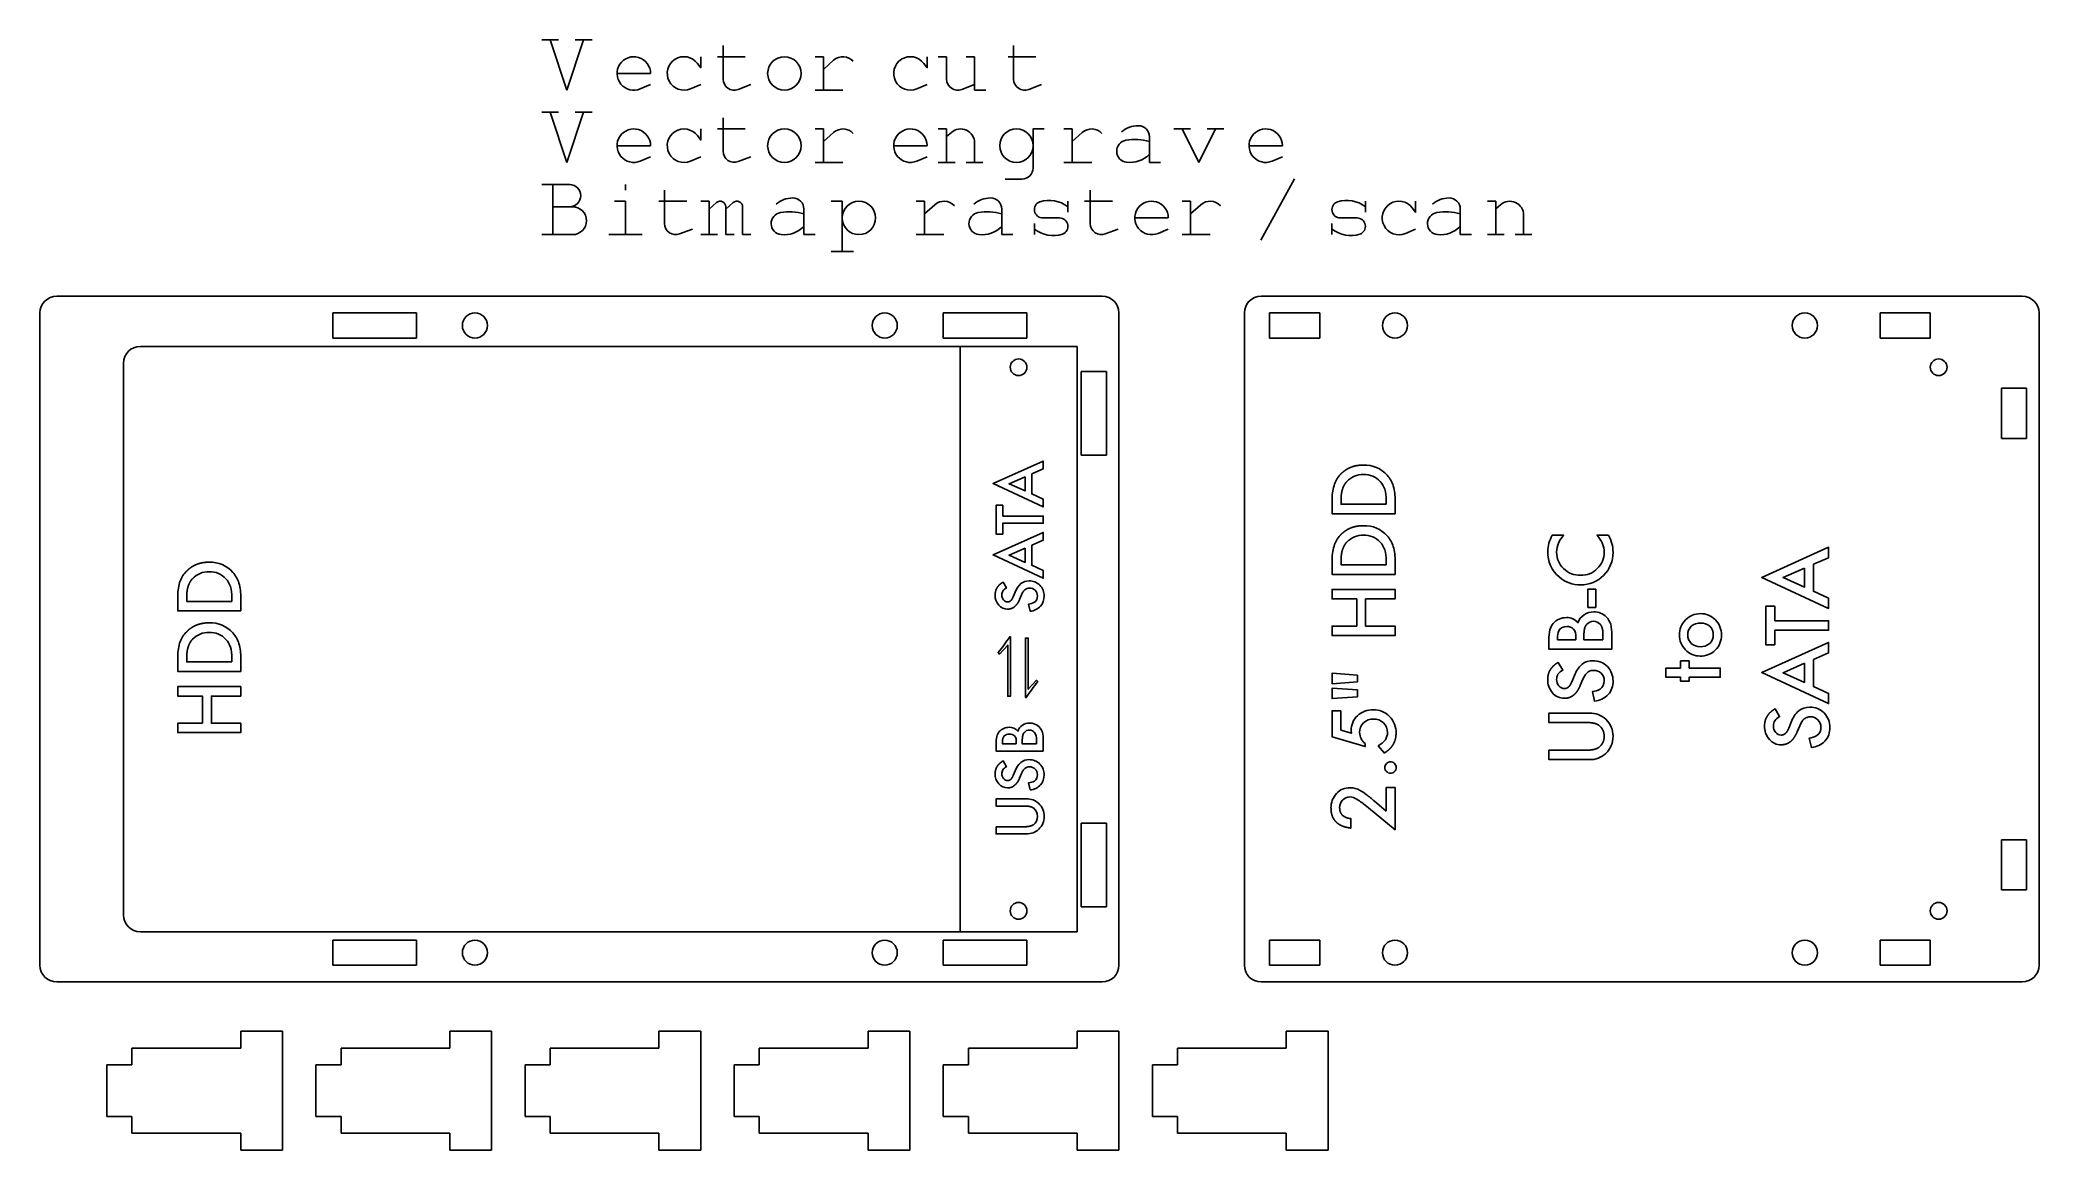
# Model space of a CAD drawing. Header units: millimetres. Extents: x 0 to 239, y -20 to 113.
import ezdxf

# ---------------------------------------------------------------- set-up
doc = ezdxf.new("R2010")
doc.units = ezdxf.units.MM
doc.layers.get('0').update_dxf_attribs({"lineweight": 25, "true_color": 0xffffff})
for name, color, linetype, lineweight, true_color in [('Support', 7, 'Continuous', 25, 0x000000), ('Text', 7, 'Continuous', 25, 0x000000), ('Top', 7, 'Continuous', 25, 0x000000)]:
    doc.layers.add(name, color=color, linetype=linetype, lineweight=lineweight, true_color=true_color)

msp = doc.modelspace()

# ---------------------------------------------------------------- linework, layer by layer
at = {"color": 1, "true_color": 0xff0000}
for p, q in [((127, 82), (2, 82)), ((0, 80), (0, 2)), ((45, 80), (35, 80)), ((35, 80), (35, 77)), ((45, 77), (45, 80)), ((118, 80), (108, 80)), ((108, 80), (108, 77)), ((118, 77), (118, 80)), ((129, 2), (129, 80)), ((35, 77), (45, 77)), ((108, 77), (118, 77)), ((127.5, 73), (124.5, 73)), ((124.5, 73), (124.5, 63)), ((127.5, 63), (127.5, 73)), ((124.5, 63), (127.5, 63)), ((127.5, 19), (124.5, 19)), ((124.5, 19), (124.5, 9)), ((127.5, 9), (127.5, 19)), ((124.5, 9), (127.5, 9)), ((45, 5), (35, 5)), ((35, 5), (35, 2)), ((45, 2), (45, 5)), ((118, 5), (108, 5)), ((108, 5), (108, 2)), ((118, 2), (118, 5)), ((2, 0), (127, 0)), ((35, 2), (45, 2)), ((108, 2), (118, 2))]:
    msp.add_line(p, q, dxfattribs=at)
at = {"color": 5, "true_color": 0x0000ff}
for p, q in [((110, 76), (12, 76)), ((110, 6), (110, 76)), ((124, 76), (110, 76)), ((124, 76), (124, 6)), ((10, 74), (10, 8)), ((12, 6), (110, 6)), ((110, 6), (124, 6))]:
    msp.add_line(p, q, dxfattribs=at)
at = {"color": 3, "true_color": 0x00ff00, "flags": 128}
for points in [[(118.58, 60.77), (118.58, 58.35), (119.95, 57.72), (119.95, 56.81), (113.95, 59.6), (119.95, 62.29), (119.95, 61.36)], [(117.78, 60.42), (115.86, 59.58), (117.78, 58.71)], [(115.1, 55.71), (119.95, 55.71), (119.95, 54.85), (115.1, 54.85), (115.1, 53.56), (114.3, 53.56), (114.3, 57), (115.1, 57)], [(118.58, 52.23), (118.58, 49.82), (119.95, 49.19), (119.95, 48.27), (113.95, 51.06), (119.95, 53.76), (119.95, 52.83)], [(117.78, 51.89), (115.86, 51.05), (117.78, 50.17)], [(19.42, 30.94), (19.42, 34.19), (16.47, 34.19), (16.47, 35.32), (24, 35.32), (24, 34.19), (20.49, 34.19), (20.49, 30.94), (24, 30.94), (24, 29.81), (16.47, 29.81), (16.47, 30.94)]]:
    msp.add_lwpolyline(points, close=True, dxfattribs=at)
for points in [[(24, 44.37), (16.47, 44.37), (16.47, 45.95, -0.079124), (16.7, 47.75, -0.111818), (17.44, 49.03), (17.45, 49.04), (17.46, 49.05), (17.47, 49.06), (17.48, 49.07), (17.48, 49.07), (17.49, 49.08), (17.5, 49.09), (17.51, 49.1), (17.52, 49.11), (17.53, 49.12), (17.54, 49.13), (17.54, 49.14), (17.55, 49.15), (17.56, 49.15), (17.57, 49.16), (17.58, 49.17), (17.59, 49.18), (17.6, 49.19), (17.6, 49.2), (17.61, 49.2), (17.62, 49.21), (17.63, 49.22), (17.64, 49.23), (17.65, 49.24), (17.66, 49.25), (17.67, 49.25), (17.67, 49.26), (17.68, 49.27), (17.69, 49.28), (17.7, 49.29), (17.71, 49.29), (17.72, 49.3), (17.73, 49.31), (17.74, 49.32), (17.75, 49.33), (17.76, 49.33), (17.76, 49.34), (17.77, 49.35), (17.78, 49.36), (17.79, 49.37), (17.8, 49.37), (17.81, 49.38), (17.82, 49.39), (17.83, 49.4), (17.84, 49.4), (17.85, 49.41), (17.86, 49.42), (17.87, 49.43), (17.87, 49.43), (17.88, 49.44), (17.89, 49.45), (17.9, 49.46), (17.91, 49.46), (17.92, 49.47), (17.93, 49.48), (17.94, 49.48), (17.95, 49.49), (17.96, 49.5), (17.97, 49.5), (17.98, 49.51), (17.99, 49.52), (18, 49.53), (18.01, 49.53), (18.02, 49.54), (18.03, 49.55), (18.04, 49.55), (18.05, 49.56), (18.05, 49.57), (18.06, 49.57), (18.07, 49.58), (18.08, 49.59), (18.09, 49.59), (18.1, 49.6), (18.11, 49.61), (18.12, 49.61), (18.13, 49.62), (18.14, 49.63), (18.15, 49.63), (18.16, 49.64), (18.17, 49.64), (18.18, 49.65), (18.19, 49.66), (18.2, 49.66), (18.21, 49.67), (18.22, 49.68), (18.23, 49.68), (18.24, 49.69), (18.25, 49.69), (18.26, 49.7), (18.27, 49.71), (18.28, 49.71), (18.29, 49.72), (18.3, 49.72), (18.31, 49.73), (18.32, 49.73), (18.33, 49.74), (18.34, 49.75), (18.35, 49.75), (18.36, 49.76), (18.38, 49.76), (18.39, 49.77), (18.4, 49.77), (18.41, 49.78), (18.42, 49.78), (18.43, 49.79), (18.44, 49.79), (18.45, 49.8), (18.46, 49.81), (18.47, 49.81), (18.48, 49.82), (18.49, 49.82), (18.5, 49.83), (18.51, 49.83), (18.52, 49.84), (18.53, 49.84), (18.54, 49.85), (18.55, 49.85), (18.56, 49.86), (18.58, 49.86), (18.59, 49.87), (18.6, 49.87), (18.61, 49.88), (18.62, 49.88), (18.63, 49.89), (18.64, 49.89), (18.65, 49.89), (18.66, 49.9), (18.67, 49.9), (18.68, 49.91), (18.69, 49.91), (18.71, 49.92), (18.72, 49.92), (18.73, 49.93), (18.74, 49.93), (18.75, 49.93), (18.76, 49.94), (18.77, 49.94), (18.78, 49.95), (18.79, 49.95), (18.81, 49.96), (18.82, 49.96), (18.83, 49.96), (18.84, 49.97), (18.85, 49.97), (18.86, 49.98), (18.87, 49.98), (18.88, 49.98), (18.9, 49.99), (18.91, 49.99), (18.92, 50), (18.93, 50), (18.94, 50), (18.95, 50.01), (18.96, 50.01), (18.97, 50.01), (18.99, 50.02), (19, 50.02), (19.01, 50.02), (19.02, 50.03), (19.03, 50.03), (19.04, 50.03), (19.06, 50.04), (19.07, 50.04), (19.08, 50.04), (19.09, 50.05), (19.1, 50.05), (19.11, 50.05), (19.13, 50.06), (19.14, 50.06), (19.15, 50.06), (19.16, 50.07), (19.17, 50.07), (19.18, 50.07), (19.2, 50.08), (19.21, 50.08), (19.22, 50.08), (19.23, 50.08), (19.24, 50.09), (19.26, 50.09), (19.27, 50.09), (19.28, 50.09), (19.29, 50.1), (19.3, 50.1), (19.32, 50.1), (19.33, 50.11), (19.34, 50.11), (19.35, 50.11), (19.36, 50.11), (19.38, 50.12), (19.39, 50.12), (19.4, 50.12), (19.41, 50.12), (19.43, 50.12), (19.44, 50.13), (19.45, 50.13), (19.46, 50.13), (19.47, 50.13), (19.49, 50.14), (19.5, 50.14), (19.51, 50.14), (19.52, 50.14), (19.54, 50.14), (19.55, 50.15), (19.56, 50.15), (19.57, 50.15), (19.59, 50.15), (19.6, 50.15), (19.61, 50.15), (19.62, 50.16), (19.64, 50.16), (19.65, 50.16), (19.66, 50.16), (19.67, 50.16), (19.69, 50.16), (19.7, 50.17), (19.71, 50.17), (19.72, 50.17), (19.74, 50.17), (19.75, 50.17), (19.76, 50.17), (19.78, 50.17), (19.79, 50.17), (19.8, 50.18), (19.81, 50.18), (19.83, 50.18), (19.84, 50.18), (19.85, 50.18), (19.87, 50.18), (19.88, 50.18), (19.89, 50.18), (19.9, 50.18), (19.92, 50.18), (19.93, 50.19), (19.94, 50.19), (19.96, 50.19), (19.97, 50.19), (19.98, 50.19), (20, 50.19), (20.01, 50.19), (20.02, 50.19), (20.04, 50.19), (20.05, 50.19), (20.06, 50.19), (20.08, 50.19), (20.09, 50.19), (20.1, 50.19), (20.12, 50.19), (20.13, 50.19), (20.14, 50.19), (20.16, 50.19), (20.17, 50.19), (20.18, 50.19), (20.2, 50.19), (20.21, 50.19), (20.22, 50.19), (20.24, 50.19, -0.225204), (23.04, 48.98, -0.105475), (23.79, 47.7, -0.077095), (24, 45.93)], [(22.93, 45.51), (22.93, 46.02, 0.075495), (22.77, 47.29, 0.104151), (22.23, 48.21, 0.220288), (20.24, 49.05, 0.217523), (18.23, 48.22), (18.22, 48.21), (18.22, 48.21), (18.21, 48.2), (18.21, 48.2), (18.2, 48.19), (18.2, 48.19), (18.19, 48.18), (18.19, 48.17), (18.18, 48.17), (18.18, 48.16), (18.17, 48.16), (18.16, 48.15), (18.16, 48.14), (18.15, 48.14), (18.15, 48.13), (18.14, 48.12), (18.14, 48.12), (18.13, 48.11), (18.13, 48.11), (18.12, 48.1), (18.12, 48.09), (18.11, 48.09), (18.11, 48.08), (18.11, 48.07), (18.1, 48.07), (18.1, 48.06), (18.09, 48.06), (18.09, 48.05), (18.08, 48.04), (18.08, 48.04), (18.07, 48.03), (18.07, 48.02), (18.06, 48.02), (18.06, 48.01), (18.05, 48), (18.05, 48), (18.04, 47.99), (18.04, 47.98), (18.03, 47.98), (18.03, 47.97), (18.03, 47.96), (18.02, 47.96), (18.02, 47.95), (18.01, 47.94), (18.01, 47.94), (18, 47.93), (18, 47.92), (17.99, 47.92), (17.99, 47.91), (17.99, 47.9), (17.98, 47.9), (17.98, 47.89), (17.97, 47.88), (17.97, 47.87), (17.96, 47.87), (17.96, 47.86), (17.96, 47.85), (17.95, 47.85), (17.95, 47.84), (17.94, 47.83), (17.94, 47.82), (17.94, 47.82), (17.93, 47.81), (17.93, 47.8), (17.92, 47.8), (17.92, 47.79), (17.92, 47.78), (17.91, 47.77), (17.91, 47.77), (17.9, 47.76), (17.9, 47.75), (17.9, 47.75), (17.89, 47.74), (17.89, 47.73), (17.88, 47.72), (17.88, 47.72), (17.88, 47.71), (17.87, 47.7), (17.87, 47.69), (17.87, 47.69), (17.86, 47.68), (17.86, 47.67), (17.85, 47.66), (17.85, 47.65), (17.85, 47.65), (17.84, 47.64), (17.84, 47.63), (17.84, 47.62), (17.83, 47.62), (17.83, 47.61), (17.83, 47.6), (17.82, 47.59), (17.82, 47.59), (17.82, 47.58), (17.81, 47.57), (17.81, 47.56), (17.81, 47.55), (17.8, 47.55), (17.8, 47.54), (17.8, 47.53), (17.79, 47.52), (17.79, 47.51), (17.79, 47.51), (17.78, 47.5), (17.78, 47.49), (17.78, 47.48), (17.77, 47.47), (17.77, 47.47), (17.77, 47.46), (17.76, 47.45), (17.76, 47.44), (17.76, 47.43), (17.76, 47.42), (17.75, 47.42), (17.75, 47.41), (17.75, 47.4), (17.74, 47.39), (17.74, 47.38), (17.74, 47.37), (17.73, 47.37), (17.73, 47.36), (17.73, 47.35), (17.73, 47.34), (17.72, 47.33), (17.72, 47.32), (17.72, 47.32), (17.72, 47.31), (17.71, 47.3), (17.71, 47.29), (17.71, 47.28), (17.7, 47.27), (17.7, 47.26), (17.7, 47.25), (17.7, 47.25), (17.69, 47.24), (17.69, 47.23), (17.69, 47.22), (17.69, 47.21), (17.68, 47.2), (17.68, 47.19), (17.68, 47.18), (17.68, 47.18), (17.67, 47.17), (17.67, 47.16), (17.67, 47.15), (17.67, 47.14), (17.67, 47.13), (17.66, 47.12), (17.66, 47.11), (17.66, 47.1), (17.66, 47.09), (17.65, 47.09), (17.65, 47.08), (17.65, 47.07), (17.65, 47.06), (17.65, 47.05), (17.64, 47.04), (17.64, 47.03), (17.64, 47.02), (17.64, 47.01), (17.64, 47), (17.63, 46.99), (17.63, 46.98), (17.63, 46.97), (17.63, 46.97), (17.63, 46.96), (17.62, 46.95), (17.62, 46.94), (17.62, 46.93), (17.62, 46.92), (17.62, 46.91), (17.61, 46.9), (17.61, 46.89), (17.61, 46.88), (17.61, 46.87), (17.61, 46.86), (17.61, 46.85), (17.6, 46.84), (17.6, 46.83), (17.6, 46.82), (17.6, 46.81), (17.6, 46.8), (17.6, 46.79), (17.59, 46.78), (17.59, 46.77), (17.59, 46.76), (17.59, 46.75), (17.59, 46.74), (17.59, 46.73), (17.59, 46.72), (17.58, 46.71), (17.58, 46.7), (17.58, 46.69), (17.58, 46.68), (17.58, 46.67), (17.58, 46.66), (17.58, 46.65), (17.58, 46.64), (17.57, 46.63), (17.57, 46.62), (17.57, 46.61), (17.57, 46.6), (17.57, 46.59), (17.57, 46.58), (17.57, 46.57), (17.57, 46.56), (17.57, 46.55), (17.56, 46.54), (17.56, 46.53), (17.56, 46.52), (17.56, 46.51), (17.56, 46.5), (17.56, 46.49), (17.56, 46.48), (17.56, 46.47), (17.56, 46.46), (17.56, 46.45), (17.56, 46.44), (17.55, 46.43), (17.55, 46.42), (17.55, 46.41), (17.55, 46.4), (17.55, 46.38), (17.55, 46.37), (17.55, 46.36), (17.55, 46.35), (17.55, 46.34), (17.55, 46.33), (17.55, 46.32), (17.55, 46.31), (17.55, 46.3), (17.55, 46.29), (17.55, 46.28), (17.55, 46.27), (17.55, 46.26), (17.54, 46.24), (17.54, 46.23), (17.54, 46.22), (17.54, 46.21), (17.54, 46.2), (17.54, 46.19), (17.54, 46.18), (17.54, 46.17), (17.54, 46.16), (17.54, 46.15), (17.54, 46.13), (17.54, 46.12), (17.54, 46.11), (17.54, 46.1), (17.54, 46.09), (17.54, 46.08), (17.54, 46.07), (17.54, 46.06), (17.54, 46.04), (17.54, 46.03), (17.54, 46.02), (17.54, 45.51)], [(115.14, 47.8), (115.55, 47.11, 0.122524), (115.12, 46.74, 0.143942), (115, 46.27, 0.184588), (115.2, 45.68, 0.232304), (115.7, 45.45), (115.7, 45.45), (115.7, 45.45), (115.71, 45.45), (115.71, 45.45), (115.71, 45.45), (115.72, 45.45), (115.72, 45.45), (115.72, 45.45), (115.73, 45.45), (115.73, 45.45), (115.73, 45.45), (115.73, 45.45), (115.74, 45.45), (115.74, 45.45), (115.74, 45.45), (115.75, 45.45), (115.75, 45.45), (115.75, 45.45), (115.76, 45.45), (115.76, 45.45), (115.76, 45.45), (115.77, 45.45), (115.77, 45.45), (115.77, 45.45), (115.78, 45.45), (115.78, 45.45), (115.78, 45.45), (115.78, 45.45), (115.79, 45.45), (115.79, 45.46), (115.79, 45.46), (115.8, 45.46), (115.8, 45.46), (115.8, 45.46), (115.81, 45.46), (115.81, 45.46), (115.81, 45.46), (115.82, 45.46), (115.82, 45.46), (115.82, 45.46), (115.82, 45.46), (115.83, 45.46), (115.83, 45.46), (115.83, 45.47), (115.84, 45.47), (115.84, 45.47), (115.84, 45.47), (115.85, 45.47), (115.85, 45.47), (115.85, 45.47), (115.85, 45.47), (115.86, 45.47), (115.86, 45.47), (115.86, 45.47), (115.87, 45.48), (115.87, 45.48), (115.87, 45.48), (115.88, 45.48), (115.88, 45.48), (115.88, 45.48), (115.88, 45.48), (115.89, 45.48), (115.89, 45.48), (115.89, 45.49), (115.9, 45.49), (115.9, 45.49), (115.9, 45.49), (115.9, 45.49), (115.91, 45.49), (115.91, 45.49), (115.91, 45.49), (115.92, 45.5), (115.92, 45.5), (115.92, 45.5), (115.92, 45.5), (115.93, 45.5), (115.93, 45.5), (115.93, 45.5), (115.94, 45.51), (115.94, 45.51), (115.94, 45.51), (115.94, 45.51), (115.95, 45.51), (115.95, 45.51), (115.95, 45.51), (115.96, 45.52), (115.96, 45.52), (115.96, 45.52), (115.96, 45.52), (115.97, 45.52), (115.97, 45.52), (115.97, 45.53), (115.98, 45.53), (115.98, 45.53), (115.98, 45.53), (115.98, 45.53), (115.99, 45.54), (115.99, 45.54), (115.99, 45.54), (115.99, 45.54), (116, 45.54), (116, 45.54), (116, 45.55), (116.01, 45.55), (116.01, 45.55), (116.01, 45.55), (116.01, 45.55), (116.02, 45.56), (116.02, 45.56), (116.02, 45.56), (116.02, 45.56), (116.03, 45.56), (116.03, 45.57), (116.03, 45.57), (116.04, 45.57), (116.04, 45.57), (116.04, 45.58), (116.04, 45.58), (116.05, 45.58), (116.05, 45.58), (116.05, 45.58), (116.05, 45.59), (116.06, 45.59), (116.06, 45.59), (116.06, 45.59), (116.06, 45.6), (116.07, 45.6), (116.07, 45.6), (116.07, 45.6), (116.07, 45.61), (116.08, 45.61), (116.08, 45.61), (116.08, 45.61), (116.08, 45.62), (116.09, 45.62), (116.09, 45.62), (116.09, 45.62), (116.1, 45.63), (116.1, 45.63), (116.1, 45.63), (116.1, 45.63), (116.11, 45.64), (116.11, 45.64), (116.11, 45.64), (116.11, 45.64), (116.12, 45.65), (116.12, 45.65), (116.12, 45.65), (116.12, 45.66), (116.13, 45.66), (116.13, 45.66), (116.13, 45.66), (116.13, 45.67), (116.14, 45.67), (116.14, 45.67), (116.14, 45.68), (116.14, 45.68), (116.15, 45.68), (116.15, 45.68), (116.15, 45.69), (116.15, 45.69), (116.16, 45.69), (116.16, 45.7), (116.16, 45.7), (116.16, 45.7), (116.16, 45.71), (116.17, 45.71), (116.17, 45.71), (116.17, 45.71), (116.17, 45.72), (116.18, 45.72), (116.18, 45.72), (116.18, 45.73), (116.18, 45.73), (116.19, 45.73), (116.19, 45.74), (116.19, 45.74), (116.19, 45.74), (116.2, 45.75), (116.2, 45.75), (116.2, 45.75), (116.2, 45.76), (116.21, 45.76), (116.21, 45.76), (116.21, 45.77), (116.21, 45.77), (116.21, 45.77), (116.22, 45.78), (116.22, 45.78), (116.22, 45.79), (116.22, 45.79), (116.23, 45.79), (116.23, 45.8), (116.23, 45.8), (116.23, 45.8), (116.23, 45.81), (116.24, 45.81), (116.24, 45.81), (116.24, 45.82), (116.24, 45.82), (116.25, 45.83), (116.25, 45.83), (116.25, 45.83), (116.25, 45.84), (116.26, 45.84), (116.26, 45.84), (116.26, 45.85), (116.26, 45.85), (116.26, 45.86), (116.27, 45.86), (116.27, 45.86), (116.27, 45.87), (116.27, 45.87), (116.27, 45.88), (116.28, 45.88), (116.28, 45.88), (116.28, 45.89), (116.28, 45.89), (116.29, 45.9), (116.29, 45.9), (116.29, 45.9), (116.29, 45.91), (116.29, 45.91), (116.3, 45.92), (116.3, 45.92), (116.3, 45.93), (116.3, 45.93), (116.3, 45.93), (116.31, 45.94), (116.31, 45.94), (116.31, 45.95), (116.31, 45.95), (116.32, 45.96), (116.32, 45.96), (116.32, 45.96), (116.32, 45.97), (116.32, 45.97), (116.33, 45.98), (116.33, 45.98), (116.33, 45.99), (116.33, 45.99), (116.33, 46), (116.34, 46), (116.34, 46.01), (116.34, 46.01), (116.34, 46.01), (116.34, 46.02), (116.35, 46.02), (116.35, 46.03), (116.35, 46.03), (116.35, 46.04), (116.35, 46.04), (116.36, 46.05), (116.36, 46.05), (116.36, 46.06), (116.36, 46.06), (116.59, 46.62, -0.128207), (117.27, 47.63, -0.173865), (118.25, 47.95, -0.210026), (119.54, 47.43, -0.203866), (120.05, 46.13, -0.192545), (119.62, 44.92, -0.174768), (118.39, 44.33), (118.2, 45.19, 0.124059), (118.89, 45.4, 0.255388), (119.25, 46.16, 0.208965), (118.99, 46.83, 0.204754), (118.31, 47.09, 0.080879), (118.01, 47.04, 0.095521), (117.76, 46.9, 0.072892), (117.54, 46.65, 0.042866), (117.35, 46.28), (117.12, 45.74), (117.12, 45.73), (117.11, 45.72), (117.11, 45.71), (117.11, 45.7), (117.1, 45.69), (117.1, 45.69), (117.1, 45.68), (117.09, 45.67), (117.09, 45.66), (117.08, 45.65), (117.08, 45.64), (117.08, 45.63), (117.07, 45.62), (117.07, 45.62), (117.06, 45.61), (117.06, 45.6), (117.06, 45.59), (117.05, 45.58), (117.05, 45.57), (117.04, 45.57), (117.04, 45.56), (117.03, 45.55), (117.03, 45.54), (117.03, 45.53), (117.02, 45.52), (117.02, 45.52), (117.01, 45.51), (117.01, 45.5), (117.01, 45.49), (117, 45.48), (117, 45.48), (116.99, 45.47), (116.99, 45.46), (116.98, 45.45), (116.98, 45.44), (116.98, 45.44), (116.97, 45.43), (116.97, 45.42), (116.96, 45.41), (116.96, 45.41), (116.95, 45.4), (116.95, 45.39), (116.95, 45.38), (116.94, 45.38), (116.94, 45.37), (116.93, 45.36), (116.93, 45.35), (116.92, 45.35), (116.92, 45.34), (116.91, 45.33), (116.91, 45.32), (116.9, 45.32), (116.9, 45.31), (116.9, 45.3), (116.89, 45.29), (116.89, 45.29), (116.88, 45.28), (116.88, 45.27), (116.87, 45.27), (116.87, 45.26), (116.86, 45.25), (116.86, 45.25), (116.85, 45.24), (116.85, 45.23), (116.84, 45.23), (116.84, 45.22), (116.83, 45.21), (116.83, 45.21), (116.83, 45.2), (116.82, 45.19), (116.82, 45.19), (116.81, 45.18), (116.81, 45.17), (116.8, 45.17), (116.8, 45.16), (116.79, 45.15), (116.79, 45.15), (116.78, 45.14), (116.78, 45.13), (116.77, 45.13), (116.77, 45.12), (116.76, 45.12), (116.76, 45.11), (116.75, 45.1), (116.75, 45.1), (116.74, 45.09), (116.74, 45.09), (116.73, 45.08), (116.73, 45.07), (116.72, 45.07), (116.72, 45.06), (116.71, 45.06), (116.71, 45.05), (116.7, 45.04), (116.7, 45.04), (116.69, 45.03), (116.69, 45.03), (116.68, 45.02), (116.68, 45.02), (116.67, 45.01), (116.67, 45.01), (116.66, 45), (116.65, 44.99), (116.65, 44.99), (116.64, 44.98), (116.64, 44.98), (116.63, 44.97), (116.63, 44.97), (116.62, 44.96), (116.62, 44.96), (116.61, 44.95), (116.61, 44.95), (116.6, 44.94), (116.6, 44.94), (116.59, 44.93), (116.59, 44.93), (116.58, 44.92), (116.57, 44.92), (116.57, 44.91), (116.56, 44.91), (116.56, 44.9), (116.55, 44.9), (116.55, 44.89), (116.54, 44.89), (116.54, 44.88), (116.53, 44.88), (116.52, 44.87), (116.52, 44.87), (116.51, 44.87), (116.51, 44.86), (116.5, 44.86), (116.5, 44.85), (116.49, 44.85), (116.49, 44.84), (116.48, 44.84), (116.47, 44.84), (116.47, 44.83), (116.46, 44.83), (116.46, 44.82), (116.45, 44.82), (116.45, 44.81), (116.44, 44.81), (116.43, 44.81), (116.43, 44.8), (116.42, 44.8), (116.42, 44.79), (116.41, 44.79), (116.4, 44.79), (116.4, 44.78), (116.39, 44.78), (116.39, 44.78), (116.38, 44.77), (116.37, 44.77), (116.37, 44.76), (116.36, 44.76), (116.36, 44.76), (116.35, 44.75), (116.35, 44.75), (116.34, 44.75), (116.33, 44.74), (116.33, 44.74), (116.32, 44.74), (116.31, 44.73), (116.31, 44.73), (116.3, 44.73), (116.3, 44.72), (116.29, 44.72), (116.28, 44.72), (116.28, 44.71), (116.27, 44.71), (116.27, 44.71), (116.26, 44.71), (116.25, 44.7), (116.25, 44.7), (116.24, 44.7), (116.23, 44.69), (116.23, 44.69), (116.22, 44.69), (116.22, 44.69), (116.21, 44.68), (116.2, 44.68), (116.2, 44.68), (116.19, 44.67), (116.18, 44.67), (116.18, 44.67), (116.17, 44.67), (116.16, 44.66), (116.16, 44.66), (116.15, 44.66), (116.15, 44.66), (116.14, 44.66), (116.13, 44.65), (116.13, 44.65), (116.12, 44.65), (116.11, 44.65), (116.11, 44.64), (116.1, 44.64), (116.09, 44.64), (116.09, 44.64), (116.08, 44.64), (116.07, 44.63), (116.07, 44.63), (116.06, 44.63), (116.05, 44.63), (116.05, 44.63), (116.04, 44.62), (116.03, 44.62), (116.03, 44.62), (116.02, 44.62), (116.01, 44.62), (116.01, 44.62), (116, 44.61), (115.99, 44.61), (115.99, 44.61), (115.98, 44.61), (115.97, 44.61), (115.97, 44.61), (115.96, 44.61), (115.95, 44.6), (115.95, 44.6), (115.94, 44.6), (115.93, 44.6), (115.92, 44.6), (115.92, 44.6), (115.91, 44.6), (115.9, 44.6), (115.9, 44.6), (115.89, 44.59), (115.88, 44.59), (115.88, 44.59), (115.87, 44.59), (115.86, 44.59), (115.86, 44.59), (115.85, 44.59), (115.84, 44.59), (115.83, 44.59), (115.83, 44.59), (115.82, 44.59), (115.81, 44.59), (115.81, 44.58), (115.8, 44.58), (115.79, 44.58), (115.78, 44.58), (115.78, 44.58), (115.77, 44.58), (115.76, 44.58), (115.75, 44.58), (115.75, 44.58), (115.74, 44.58), (115.73, 44.58), (115.73, 44.58), (115.72, 44.58), (115.71, 44.58), (115.7, 44.58), (115.7, 44.58), (115.69, 44.58, -0.226069), (114.63, 45.07, -0.189378), (114.19, 46.28), (114.19, 46.28), (114.19, 46.29), (114.19, 46.3), (114.19, 46.31), (114.19, 46.31), (114.19, 46.32), (114.19, 46.33), (114.19, 46.34), (114.19, 46.35), (114.2, 46.35), (114.2, 46.36), (114.2, 46.37), (114.2, 46.38), (114.2, 46.38), (114.2, 46.39), (114.2, 46.4), (114.2, 46.4), (114.2, 46.41), (114.2, 46.42), (114.2, 46.43), (114.2, 46.43), (114.2, 46.44), (114.2, 46.45), (114.2, 46.46), (114.2, 46.46), (114.2, 46.47), (114.2, 46.48), (114.21, 46.49), (114.21, 46.49), (114.21, 46.5), (114.21, 46.51), (114.21, 46.51), (114.21, 46.52), (114.21, 46.53), (114.21, 46.54), (114.21, 46.54), (114.21, 46.55), (114.21, 46.56), (114.22, 46.56), (114.22, 46.57), (114.22, 46.58), (114.22, 46.59), (114.22, 46.59), (114.22, 46.6), (114.22, 46.61), (114.22, 46.61), (114.23, 46.62), (114.23, 46.63), (114.23, 46.64), (114.23, 46.64), (114.23, 46.65), (114.23, 46.66), (114.23, 46.66), (114.24, 46.67), (114.24, 46.68), (114.24, 46.68), (114.24, 46.69), (114.24, 46.7), (114.24, 46.7), (114.25, 46.71), (114.25, 46.72), (114.25, 46.72), (114.25, 46.73), (114.25, 46.74), (114.26, 46.75), (114.26, 46.75), (114.26, 46.76), (114.26, 46.77), (114.26, 46.77), (114.26, 46.78), (114.27, 46.79), (114.27, 46.79), (114.27, 46.8), (114.27, 46.81), (114.28, 46.81), (114.28, 46.82), (114.28, 46.83), (114.28, 46.83), (114.28, 46.84), (114.29, 46.85), (114.29, 46.85), (114.29, 46.86), (114.29, 46.87), (114.3, 46.87), (114.3, 46.88), (114.3, 46.88), (114.3, 46.89), (114.31, 46.9), (114.31, 46.9), (114.31, 46.91), (114.31, 46.92), (114.32, 46.92), (114.32, 46.93), (114.32, 46.94), (114.32, 46.94), (114.33, 46.95), (114.33, 46.96), (114.33, 46.96), (114.34, 46.97), (114.34, 46.97), (114.34, 46.98), (114.34, 46.99), (114.35, 46.99), (114.35, 47), (114.35, 47.01), (114.36, 47.01), (114.36, 47.02), (114.36, 47.02), (114.37, 47.03), (114.37, 47.04), (114.37, 47.04), (114.38, 47.05), (114.38, 47.06), (114.38, 47.06), (114.39, 47.07), (114.39, 47.07), (114.39, 47.08), (114.4, 47.09), (114.4, 47.09), (114.4, 47.1), (114.41, 47.1), (114.41, 47.11), (114.41, 47.12), (114.42, 47.12), (114.42, 47.13), (114.42, 47.13), (114.43, 47.14), (114.43, 47.15), (114.44, 47.15), (114.44, 47.16), (114.44, 47.16), (114.45, 47.17), (114.45, 47.18), (114.45, 47.18), (114.46, 47.19), (114.46, 47.19), (114.47, 47.2), (114.47, 47.21), (114.47, 47.21), (114.48, 47.22), (114.48, 47.22), (114.49, 47.23), (114.49, 47.23), (114.49, 47.24), (114.5, 47.25), (114.5, 47.25), (114.51, 47.26), (114.51, 47.26), (114.52, 47.27), (114.52, 47.27), (114.52, 47.28), (114.53, 47.29), (114.53, 47.29), (114.54, 47.3), (114.54, 47.3), (114.55, 47.31), (114.55, 47.31), (114.56, 47.32), (114.56, 47.32), (114.57, 47.33), (114.57, 47.34), (114.57, 47.34), (114.58, 47.35), (114.58, 47.35), (114.59, 47.36), (114.59, 47.36), (114.6, 47.37), (114.6, 47.37), (114.61, 47.38), (114.61, 47.38), (114.62, 47.39), (114.62, 47.4), (114.63, 47.4), (114.63, 47.41), (114.64, 47.41), (114.64, 47.42), (114.65, 47.42), (114.65, 47.43), (114.66, 47.43), (114.66, 47.44), (114.67, 47.44), (114.67, 47.45), (114.68, 47.45), (114.68, 47.46), (114.69, 47.46), (114.7, 47.47), (114.7, 47.47), (114.71, 47.48), (114.71, 47.49), (114.72, 47.49), (114.72, 47.5), (114.73, 47.5), (114.73, 47.51), (114.74, 47.51), (114.75, 47.52), (114.75, 47.52), (114.76, 47.53), (114.76, 47.53), (114.77, 47.54), (114.77, 47.54), (114.78, 47.55), (114.79, 47.55), (114.79, 47.56), (114.8, 47.56), (114.8, 47.57), (114.81, 47.57), (114.82, 47.58), (114.82, 47.58), (114.83, 47.59), (114.83, 47.59), (114.84, 47.6), (114.85, 47.6), (114.85, 47.61), (114.86, 47.61), (114.86, 47.62), (114.87, 47.62), (114.88, 47.62), (114.88, 47.63), (114.89, 47.63), (114.9, 47.64), (114.9, 47.64), (114.91, 47.65), (114.92, 47.65), (114.92, 47.66), (114.93, 47.66), (114.93, 47.67), (114.94, 47.67), (114.95, 47.68), (114.95, 47.68), (114.96, 47.69), (114.97, 47.69), (114.97, 47.7), (114.98, 47.7), (114.99, 47.7), (114.99, 47.71), (115, 47.71), (115.01, 47.72), (115.02, 47.72), (115.02, 47.73), (115.03, 47.73), (115.04, 47.74), (115.04, 47.74), (115.05, 47.74), (115.06, 47.75), (115.06, 47.75), (115.07, 47.76), (115.08, 47.76), (115.09, 47.77), (115.09, 47.77), (115.1, 47.78), (115.11, 47.78), (115.11, 47.78), (115.12, 47.79), (115.13, 47.79), (115.14, 47.8)], [(24, 37.13), (16.47, 37.13), (16.47, 38.71, -0.079124), (16.7, 40.5, -0.111818), (17.44, 41.78), (17.45, 41.79), (17.46, 41.8), (17.47, 41.81), (17.48, 41.82), (17.48, 41.83), (17.49, 41.84), (17.5, 41.84), (17.51, 41.85), (17.52, 41.86), (17.53, 41.87), (17.54, 41.88), (17.54, 41.89), (17.55, 41.9), (17.56, 41.91), (17.57, 41.91), (17.58, 41.92), (17.59, 41.93), (17.6, 41.94), (17.6, 41.95), (17.61, 41.96), (17.62, 41.97), (17.63, 41.97), (17.64, 41.98), (17.65, 41.99), (17.66, 42), (17.67, 42.01), (17.67, 42.01), (17.68, 42.02), (17.69, 42.03), (17.7, 42.04), (17.71, 42.05), (17.72, 42.06), (17.73, 42.06), (17.74, 42.07), (17.75, 42.08), (17.76, 42.09), (17.76, 42.09), (17.77, 42.1), (17.78, 42.11), (17.79, 42.12), (17.8, 42.13), (17.81, 42.13), (17.82, 42.14), (17.83, 42.15), (17.84, 42.16), (17.85, 42.16), (17.86, 42.17), (17.87, 42.18), (17.87, 42.19), (17.88, 42.19), (17.89, 42.2), (17.9, 42.21), (17.91, 42.21), (17.92, 42.22), (17.93, 42.23), (17.94, 42.24), (17.95, 42.24), (17.96, 42.25), (17.97, 42.26), (17.98, 42.26), (17.99, 42.27), (18, 42.28), (18.01, 42.28), (18.02, 42.29), (18.03, 42.3), (18.04, 42.31), (18.05, 42.31), (18.05, 42.32), (18.06, 42.33), (18.07, 42.33), (18.08, 42.34), (18.09, 42.35), (18.1, 42.35), (18.11, 42.36), (18.12, 42.36), (18.13, 42.37), (18.14, 42.38), (18.15, 42.38), (18.16, 42.39), (18.17, 42.4), (18.18, 42.4), (18.19, 42.41), (18.2, 42.41), (18.21, 42.42), (18.22, 42.43), (18.23, 42.43), (18.24, 42.44), (18.25, 42.45), (18.26, 42.45), (18.27, 42.46), (18.28, 42.46), (18.29, 42.47), (18.3, 42.47), (18.31, 42.48), (18.32, 42.49), (18.33, 42.49), (18.34, 42.5), (18.35, 42.5), (18.36, 42.51), (18.38, 42.51), (18.39, 42.52), (18.4, 42.53), (18.41, 42.53), (18.42, 42.54), (18.43, 42.54), (18.44, 42.55), (18.45, 42.55), (18.46, 42.56), (18.47, 42.56), (18.48, 42.57), (18.49, 42.57), (18.5, 42.58), (18.51, 42.58), (18.52, 42.59), (18.53, 42.59), (18.54, 42.6), (18.55, 42.6), (18.56, 42.61), (18.58, 42.61), (18.59, 42.62), (18.6, 42.62), (18.61, 42.63), (18.62, 42.63), (18.63, 42.64), (18.64, 42.64), (18.65, 42.65), (18.66, 42.65), (18.67, 42.66), (18.68, 42.66), (18.69, 42.66), (18.71, 42.67), (18.72, 42.67), (18.73, 42.68), (18.74, 42.68), (18.75, 42.69), (18.76, 42.69), (18.77, 42.7), (18.78, 42.7), (18.79, 42.7), (18.81, 42.71), (18.82, 42.71), (18.83, 42.72), (18.84, 42.72), (18.85, 42.72), (18.86, 42.73), (18.87, 42.73), (18.88, 42.74), (18.9, 42.74), (18.91, 42.74), (18.92, 42.75), (18.93, 42.75), (18.94, 42.75), (18.95, 42.76), (18.96, 42.76), (18.97, 42.77), (18.99, 42.77), (19, 42.77), (19.01, 42.78), (19.02, 42.78), (19.03, 42.78), (19.04, 42.79), (19.06, 42.79), (19.07, 42.79), (19.08, 42.8), (19.09, 42.8), (19.1, 42.8), (19.11, 42.81), (19.13, 42.81), (19.14, 42.81), (19.15, 42.82), (19.16, 42.82), (19.17, 42.82), (19.18, 42.82), (19.2, 42.83), (19.21, 42.83), (19.22, 42.83), (19.23, 42.84), (19.24, 42.84), (19.26, 42.84), (19.27, 42.84), (19.28, 42.85), (19.29, 42.85), (19.3, 42.85), (19.32, 42.85), (19.33, 42.86), (19.34, 42.86), (19.35, 42.86), (19.36, 42.86), (19.38, 42.87), (19.39, 42.87), (19.4, 42.87), (19.41, 42.87), (19.43, 42.88), (19.44, 42.88), (19.45, 42.88), (19.46, 42.88), (19.47, 42.89), (19.49, 42.89), (19.5, 42.89), (19.51, 42.89), (19.52, 42.89), (19.54, 42.9), (19.55, 42.9), (19.56, 42.9), (19.57, 42.9), (19.59, 42.9), (19.6, 42.9), (19.61, 42.91), (19.62, 42.91), (19.64, 42.91), (19.65, 42.91), (19.66, 42.91), (19.67, 42.91), (19.69, 42.92), (19.7, 42.92), (19.71, 42.92), (19.72, 42.92), (19.74, 42.92), (19.75, 42.92), (19.76, 42.92), (19.78, 42.93), (19.79, 42.93), (19.8, 42.93), (19.81, 42.93), (19.83, 42.93), (19.84, 42.93), (19.85, 42.93), (19.87, 42.93), (19.88, 42.93), (19.89, 42.94), (19.9, 42.94), (19.92, 42.94), (19.93, 42.94), (19.94, 42.94), (19.96, 42.94), (19.97, 42.94), (19.98, 42.94), (20, 42.94), (20.01, 42.94), (20.02, 42.94), (20.04, 42.94), (20.05, 42.94), (20.06, 42.94), (20.08, 42.94), (20.09, 42.94), (20.1, 42.95), (20.12, 42.95), (20.13, 42.95), (20.14, 42.95), (20.16, 42.95), (20.17, 42.95), (20.18, 42.95), (20.2, 42.95), (20.21, 42.95), (20.22, 42.95), (20.24, 42.95, -0.225204), (23.04, 41.73, -0.105475), (23.79, 40.46, -0.077095), (24, 38.69)], [(22.93, 38.26), (22.93, 38.77, 0.075495), (22.77, 40.05, 0.104151), (22.23, 40.96, 0.220288), (20.24, 41.8, 0.217523), (18.23, 40.97), (18.22, 40.97), (18.22, 40.96), (18.21, 40.96), (18.21, 40.95), (18.2, 40.94), (18.2, 40.94), (18.19, 40.93), (18.19, 40.93), (18.18, 40.92), (18.18, 40.91), (18.17, 40.91), (18.16, 40.9), (18.16, 40.9), (18.15, 40.89), (18.15, 40.88), (18.14, 40.88), (18.14, 40.87), (18.13, 40.86), (18.13, 40.86), (18.12, 40.85), (18.12, 40.85), (18.11, 40.84), (18.11, 40.83), (18.11, 40.83), (18.1, 40.82), (18.1, 40.81), (18.09, 40.81), (18.09, 40.8), (18.08, 40.79), (18.08, 40.79), (18.07, 40.78), (18.07, 40.78), (18.06, 40.77), (18.06, 40.76), (18.05, 40.76), (18.05, 40.75), (18.04, 40.74), (18.04, 40.74), (18.03, 40.73), (18.03, 40.72), (18.03, 40.72), (18.02, 40.71), (18.02, 40.7), (18.01, 40.7), (18.01, 40.69), (18, 40.68), (18, 40.67), (17.99, 40.67), (17.99, 40.66), (17.99, 40.65), (17.98, 40.65), (17.98, 40.64), (17.97, 40.63), (17.97, 40.63), (17.96, 40.62), (17.96, 40.61), (17.96, 40.61), (17.95, 40.6), (17.95, 40.59), (17.94, 40.58), (17.94, 40.58), (17.94, 40.57), (17.93, 40.56), (17.93, 40.56), (17.92, 40.55), (17.92, 40.54), (17.92, 40.53), (17.91, 40.53), (17.91, 40.52), (17.9, 40.51), (17.9, 40.5), (17.9, 40.5), (17.89, 40.49), (17.89, 40.48), (17.88, 40.47), (17.88, 40.47), (17.88, 40.46), (17.87, 40.45), (17.87, 40.45), (17.87, 40.44), (17.86, 40.43), (17.86, 40.42), (17.85, 40.41), (17.85, 40.41), (17.85, 40.4), (17.84, 40.39), (17.84, 40.38), (17.84, 40.38), (17.83, 40.37), (17.83, 40.36), (17.83, 40.35), (17.82, 40.35), (17.82, 40.34), (17.82, 40.33), (17.81, 40.32), (17.81, 40.31), (17.81, 40.31), (17.8, 40.3), (17.8, 40.29), (17.8, 40.28), (17.79, 40.27), (17.79, 40.27), (17.79, 40.26), (17.78, 40.25), (17.78, 40.24), (17.78, 40.23), (17.77, 40.23), (17.77, 40.22), (17.77, 40.21), (17.76, 40.2), (17.76, 40.19), (17.76, 40.18), (17.76, 40.18), (17.75, 40.17), (17.75, 40.16), (17.75, 40.15), (17.74, 40.14), (17.74, 40.13), (17.74, 40.13), (17.73, 40.12), (17.73, 40.11), (17.73, 40.1), (17.73, 40.09), (17.72, 40.08), (17.72, 40.08), (17.72, 40.07), (17.72, 40.06), (17.71, 40.05), (17.71, 40.04), (17.71, 40.03), (17.7, 40.02), (17.7, 40.02), (17.7, 40.01), (17.7, 40), (17.69, 39.99), (17.69, 39.98), (17.69, 39.97), (17.69, 39.96), (17.68, 39.95), (17.68, 39.95), (17.68, 39.94), (17.68, 39.93), (17.67, 39.92), (17.67, 39.91), (17.67, 39.9), (17.67, 39.89), (17.67, 39.88), (17.66, 39.87), (17.66, 39.86), (17.66, 39.86), (17.66, 39.85), (17.65, 39.84), (17.65, 39.83), (17.65, 39.82), (17.65, 39.81), (17.65, 39.8), (17.64, 39.79), (17.64, 39.78), (17.64, 39.77), (17.64, 39.76), (17.64, 39.75), (17.63, 39.75), (17.63, 39.74), (17.63, 39.73), (17.63, 39.72), (17.63, 39.71), (17.62, 39.7), (17.62, 39.69), (17.62, 39.68), (17.62, 39.67), (17.62, 39.66), (17.61, 39.65), (17.61, 39.64), (17.61, 39.63), (17.61, 39.62), (17.61, 39.61), (17.61, 39.6), (17.6, 39.59), (17.6, 39.58), (17.6, 39.57), (17.6, 39.56), (17.6, 39.55), (17.6, 39.55), (17.59, 39.54), (17.59, 39.53), (17.59, 39.52), (17.59, 39.51), (17.59, 39.5), (17.59, 39.49), (17.59, 39.48), (17.58, 39.47), (17.58, 39.46), (17.58, 39.45), (17.58, 39.44), (17.58, 39.43), (17.58, 39.42), (17.58, 39.41), (17.58, 39.4), (17.57, 39.39), (17.57, 39.38), (17.57, 39.37), (17.57, 39.36), (17.57, 39.35), (17.57, 39.34), (17.57, 39.32), (17.57, 39.31), (17.57, 39.3), (17.56, 39.29), (17.56, 39.28), (17.56, 39.27), (17.56, 39.26), (17.56, 39.25), (17.56, 39.24), (17.56, 39.23), (17.56, 39.22), (17.56, 39.21), (17.56, 39.2), (17.56, 39.19), (17.55, 39.18), (17.55, 39.17), (17.55, 39.16), (17.55, 39.15), (17.55, 39.14), (17.55, 39.13), (17.55, 39.12), (17.55, 39.1), (17.55, 39.09), (17.55, 39.08), (17.55, 39.07), (17.55, 39.06), (17.55, 39.05), (17.55, 39.04), (17.55, 39.03), (17.55, 39.02), (17.55, 39.01), (17.54, 39), (17.54, 38.99), (17.54, 38.97), (17.54, 38.96), (17.54, 38.95), (17.54, 38.94), (17.54, 38.93), (17.54, 38.92), (17.54, 38.91), (17.54, 38.9), (17.54, 38.89), (17.54, 38.88), (17.54, 38.86), (17.54, 38.85), (17.54, 38.84), (17.54, 38.83), (17.54, 38.82), (17.54, 38.81), (17.54, 38.8), (17.54, 38.79), (17.54, 38.77), (17.54, 38.26)], [(116.03, 41.28), (115.94, 41.28, -0.028911), (114.55, 39.38), (114.7, 39.21), (115.7, 40.29), (115.7, 34.17), (116.03, 34.17)], [(117.82, 34), (117.91, 34, -0.02883), (119.3, 35.91), (119.15, 36.08), (118.15, 34.99), (118.15, 41.12), (117.82, 41.12)], [(119.95, 27.6), (114.3, 27.6), (114.3, 28.45, -0.061308), (114.39, 29.35, -0.120742), (114.69, 29.93, -0.108009), (115.22, 30.31, -0.104656), (115.88, 30.45, -0.221725), (116.91, 29.98, -0.167668), (117.45, 30.69, -0.15595), (118.33, 30.96, -0.210582), (119.45, 30.49, -0.122873), (119.84, 29.86, -0.066023), (119.95, 28.89)], [(116.73, 28.46), (116.73, 28.72, 0.19169), (116.52, 29.42, 0.210693), (115.9, 29.64, 0.217615), (115.29, 29.41, 0.189025), (115.09, 28.75), (115.09, 28.46)], [(119.15, 28.46), (119.15, 28.98, 0.17296), (118.92, 29.83, 0.229648), (118.3, 30.12, 0.221575), (117.69, 29.84), (117.68, 29.84), (117.68, 29.84), (117.68, 29.83), (117.68, 29.83), (117.68, 29.83), (117.67, 29.83), (117.67, 29.83), (117.67, 29.82), (117.67, 29.82), (117.67, 29.82), (117.66, 29.82), (117.66, 29.81), (117.66, 29.81), (117.66, 29.81), (117.66, 29.81), (117.66, 29.81), (117.65, 29.8), (117.65, 29.8), (117.65, 29.8), (117.65, 29.8), (117.65, 29.79), (117.65, 29.79), (117.64, 29.79), (117.64, 29.79), (117.64, 29.78), (117.64, 29.78), (117.64, 29.78), (117.63, 29.78), (117.63, 29.78), (117.63, 29.77), (117.63, 29.77), (117.63, 29.77), (117.63, 29.77), (117.62, 29.76), (117.62, 29.76), (117.62, 29.76), (117.62, 29.75), (117.62, 29.75), (117.62, 29.75), (117.61, 29.75), (117.61, 29.74), (117.61, 29.74), (117.61, 29.74), (117.61, 29.74), (117.61, 29.73), (117.61, 29.73), (117.6, 29.73), (117.6, 29.73), (117.6, 29.72), (117.6, 29.72), (117.6, 29.72), (117.6, 29.72), (117.59, 29.71), (117.59, 29.71), (117.59, 29.71), (117.59, 29.7), (117.59, 29.7), (117.59, 29.7), (117.59, 29.7), (117.58, 29.69), (117.58, 29.69), (117.58, 29.69), (117.58, 29.68), (117.58, 29.68), (117.58, 29.68), (117.58, 29.68), (117.57, 29.67), (117.57, 29.67), (117.57, 29.67), (117.57, 29.66), (117.57, 29.66), (117.57, 29.66), (117.57, 29.65), (117.56, 29.65), (117.56, 29.65), (117.56, 29.65), (117.56, 29.64), (117.56, 29.64), (117.56, 29.64), (117.56, 29.63), (117.56, 29.63), (117.55, 29.63), (117.55, 29.62), (117.55, 29.62), (117.55, 29.62), (117.55, 29.61), (117.55, 29.61), (117.55, 29.61), (117.54, 29.6), (117.54, 29.6), (117.54, 29.6), (117.54, 29.59), (117.54, 29.59), (117.54, 29.59), (117.54, 29.58), (117.54, 29.58), (117.54, 29.58), (117.53, 29.57), (117.53, 29.57), (117.53, 29.57), (117.53, 29.56), (117.53, 29.56), (117.53, 29.56), (117.53, 29.55), (117.53, 29.55), (117.52, 29.55), (117.52, 29.54), (117.52, 29.54), (117.52, 29.54), (117.52, 29.53), (117.52, 29.53), (117.52, 29.53), (117.52, 29.52), (117.52, 29.52), (117.51, 29.52), (117.51, 29.51), (117.51, 29.51), (117.51, 29.51), (117.51, 29.5), (117.51, 29.5), (117.51, 29.49), (117.51, 29.49), (117.51, 29.49), (117.51, 29.48), (117.5, 29.48), (117.5, 29.48), (117.5, 29.47), (117.5, 29.47), (117.5, 29.47), (117.5, 29.46), (117.5, 29.46), (117.5, 29.45), (117.5, 29.45), (117.5, 29.45), (117.5, 29.44), (117.49, 29.44), (117.49, 29.43), (117.49, 29.43), (117.49, 29.43), (117.49, 29.42), (117.49, 29.42), (117.49, 29.42), (117.49, 29.41), (117.49, 29.41), (117.49, 29.4), (117.49, 29.4), (117.48, 29.4), (117.48, 29.39), (117.48, 29.39), (117.48, 29.38), (117.48, 29.38), (117.48, 29.38), (117.48, 29.37), (117.48, 29.37), (117.48, 29.36), (117.48, 29.36), (117.48, 29.36), (117.48, 29.35), (117.48, 29.35), (117.48, 29.34), (117.47, 29.34), (117.47, 29.33), (117.47, 29.33), (117.47, 29.33), (117.47, 29.32), (117.47, 29.32), (117.47, 29.31), (117.47, 29.31), (117.47, 29.31), (117.47, 29.3), (117.47, 29.3), (117.47, 29.29), (117.47, 29.29), (117.47, 29.28), (117.47, 29.28), (117.46, 29.28), (117.46, 29.27), (117.46, 29.27), (117.46, 29.26), (117.46, 29.26), (117.46, 29.25), (117.46, 29.25), (117.46, 29.24), (117.46, 29.24), (117.46, 29.24), (117.46, 29.23), (117.46, 29.23), (117.46, 29.22), (117.46, 29.22), (117.46, 29.21), (117.46, 29.21), (117.46, 29.2), (117.46, 29.2), (117.45, 29.19), (117.45, 29.19), (117.45, 29.19), (117.45, 29.18), (117.45, 29.18), (117.45, 29.17), (117.45, 29.17), (117.45, 29.16), (117.45, 29.16), (117.45, 29.15), (117.45, 29.15), (117.45, 29.14), (117.45, 29.14), (117.45, 29.13), (117.45, 29.13), (117.45, 29.12), (117.45, 29.12), (117.45, 29.12), (117.45, 29.11), (117.45, 29.11), (117.45, 29.1), (117.45, 29.1), (117.45, 29.09), (117.45, 29.09), (117.45, 29.08), (117.45, 29.08), (117.45, 29.07), (117.45, 29.07), (117.44, 29.06), (117.44, 29.06), (117.44, 29.05), (117.44, 29.05), (117.44, 29.04), (117.44, 29.04), (117.44, 29.03), (117.44, 29.03), (117.44, 29.02), (117.44, 29.02), (117.44, 29.01), (117.44, 29.01), (117.44, 29), (117.44, 29), (117.44, 28.99), (117.44, 28.99), (117.44, 28.98), (117.44, 28.98), (117.44, 28.97), (117.44, 28.97), (117.44, 28.96), (117.44, 28.96), (117.44, 28.95), (117.44, 28.94), (117.44, 28.94), (117.44, 28.93), (117.44, 28.93), (117.44, 28.92), (117.44, 28.92), (117.44, 28.91), (117.44, 28.91), (117.44, 28.9), (117.44, 28.9), (117.44, 28.89), (117.44, 28.89), (117.44, 28.46)], [(115.14, 26.43), (115.55, 25.74, 0.122524), (115.12, 25.37, 0.143942), (115, 24.9, 0.184588), (115.2, 24.31, 0.232304), (115.7, 24.08), (115.7, 24.08), (115.7, 24.08), (115.71, 24.08), (115.71, 24.08), (115.71, 24.08), (115.72, 24.08), (115.72, 24.08), (115.72, 24.08), (115.73, 24.08), (115.73, 24.08), (115.73, 24.08), (115.73, 24.08), (115.74, 24.08), (115.74, 24.08), (115.74, 24.08), (115.75, 24.08), (115.75, 24.08), (115.75, 24.08), (115.76, 24.08), (115.76, 24.08), (115.76, 24.08), (115.77, 24.08), (115.77, 24.08), (115.77, 24.08), (115.78, 24.08), (115.78, 24.08), (115.78, 24.08), (115.78, 24.08), (115.79, 24.08), (115.79, 24.08), (115.79, 24.08), (115.8, 24.08), (115.8, 24.09), (115.8, 24.09), (115.81, 24.09), (115.81, 24.09), (115.81, 24.09), (115.82, 24.09), (115.82, 24.09), (115.82, 24.09), (115.82, 24.09), (115.83, 24.09), (115.83, 24.09), (115.83, 24.09), (115.84, 24.09), (115.84, 24.1), (115.84, 24.1), (115.85, 24.1), (115.85, 24.1), (115.85, 24.1), (115.85, 24.1), (115.86, 24.1), (115.86, 24.1), (115.86, 24.1), (115.87, 24.1), (115.87, 24.1), (115.87, 24.11), (115.88, 24.11), (115.88, 24.11), (115.88, 24.11), (115.88, 24.11), (115.89, 24.11), (115.89, 24.11), (115.89, 24.11), (115.9, 24.11), (115.9, 24.12), (115.9, 24.12), (115.9, 24.12), (115.91, 24.12), (115.91, 24.12), (115.91, 24.12), (115.92, 24.12), (115.92, 24.13), (115.92, 24.13), (115.92, 24.13), (115.93, 24.13), (115.93, 24.13), (115.93, 24.13), (115.94, 24.13), (115.94, 24.14), (115.94, 24.14), (115.94, 24.14), (115.95, 24.14), (115.95, 24.14), (115.95, 24.14), (115.96, 24.14), (115.96, 24.15), (115.96, 24.15), (115.96, 24.15), (115.97, 24.15), (115.97, 24.15), (115.97, 24.15), (115.98, 24.16), (115.98, 24.16), (115.98, 24.16), (115.98, 24.16), (115.99, 24.16), (115.99, 24.17), (115.99, 24.17), (115.99, 24.17), (116, 24.17), (116, 24.17), (116, 24.17), (116.01, 24.18), (116.01, 24.18), (116.01, 24.18), (116.01, 24.18), (116.02, 24.18), (116.02, 24.19), (116.02, 24.19), (116.02, 24.19), (116.03, 24.19), (116.03, 24.19), (116.03, 24.2), (116.04, 24.2), (116.04, 24.2), (116.04, 24.2), (116.04, 24.21), (116.05, 24.21), (116.05, 24.21), (116.05, 24.21), (116.05, 24.21), (116.06, 24.22), (116.06, 24.22), (116.06, 24.22), (116.06, 24.22), (116.07, 24.23), (116.07, 24.23), (116.07, 24.23), (116.07, 24.23), (116.08, 24.24), (116.08, 24.24), (116.08, 24.24), (116.08, 24.24), (116.09, 24.25), (116.09, 24.25), (116.09, 24.25), (116.1, 24.25), (116.1, 24.26), (116.1, 24.26), (116.1, 24.26), (116.11, 24.26), (116.11, 24.27), (116.11, 24.27), (116.11, 24.27), (116.12, 24.27), (116.12, 24.28), (116.12, 24.28), (116.12, 24.28), (116.13, 24.29), (116.13, 24.29), (116.13, 24.29), (116.13, 24.29), (116.14, 24.3), (116.14, 24.3), (116.14, 24.3), (116.14, 24.31), (116.15, 24.31), (116.15, 24.31), (116.15, 24.32), (116.15, 24.32), (116.16, 24.32), (116.16, 24.32), (116.16, 24.33), (116.16, 24.33), (116.16, 24.33), (116.17, 24.34), (116.17, 24.34), (116.17, 24.34), (116.17, 24.35), (116.18, 24.35), (116.18, 24.35), (116.18, 24.36), (116.18, 24.36), (116.19, 24.36), (116.19, 24.37), (116.19, 24.37), (116.19, 24.37), (116.2, 24.38), (116.2, 24.38), (116.2, 24.38), (116.2, 24.39), (116.21, 24.39), (116.21, 24.39), (116.21, 24.4), (116.21, 24.4), (116.21, 24.4), (116.22, 24.41), (116.22, 24.41), (116.22, 24.41), (116.22, 24.42), (116.23, 24.42), (116.23, 24.42), (116.23, 24.43), (116.23, 24.43), (116.23, 24.44), (116.24, 24.44), (116.24, 24.44), (116.24, 24.45), (116.24, 24.45), (116.25, 24.45), (116.25, 24.46), (116.25, 24.46), (116.25, 24.47), (116.26, 24.47), (116.26, 24.47), (116.26, 24.48), (116.26, 24.48), (116.26, 24.48), (116.27, 24.49), (116.27, 24.49), (116.27, 24.5), (116.27, 24.5), (116.27, 24.5), (116.28, 24.51), (116.28, 24.51), (116.28, 24.52), (116.28, 24.52), (116.29, 24.52), (116.29, 24.53), (116.29, 24.53), (116.29, 24.54), (116.29, 24.54), (116.3, 24.55), (116.3, 24.55), (116.3, 24.55), (116.3, 24.56), (116.3, 24.56), (116.31, 24.57), (116.31, 24.57), (116.31, 24.58), (116.31, 24.58), (116.32, 24.58), (116.32, 24.59), (116.32, 24.59), (116.32, 24.6), (116.32, 24.6), (116.33, 24.61), (116.33, 24.61), (116.33, 24.62), (116.33, 24.62), (116.33, 24.62), (116.34, 24.63), (116.34, 24.63), (116.34, 24.64), (116.34, 24.64), (116.34, 24.65), (116.35, 24.65), (116.35, 24.66), (116.35, 24.66), (116.35, 24.67), (116.35, 24.67), (116.36, 24.68), (116.36, 24.68), (116.36, 24.68), (116.36, 24.69), (116.59, 25.25, -0.128207), (117.27, 26.26, -0.173865), (118.25, 26.58, -0.210026), (119.54, 26.06, -0.203866), (120.05, 24.76, -0.192545), (119.62, 23.55, -0.174768), (118.39, 22.96), (118.2, 23.82, 0.124059), (118.89, 24.02, 0.255388), (119.25, 24.79, 0.208965), (118.99, 25.45, 0.204754), (118.31, 25.72, 0.080879), (118.01, 25.67, 0.095521), (117.76, 25.53, 0.072892), (117.54, 25.28, 0.042866), (117.35, 24.91), (117.12, 24.37), (117.12, 24.36), (117.11, 24.35), (117.11, 24.34), (117.11, 24.33), (117.1, 24.32), (117.1, 24.31), (117.1, 24.31), (117.09, 24.3), (117.09, 24.29), (117.08, 24.28), (117.08, 24.27), (117.08, 24.26), (117.07, 24.25), (117.07, 24.24), (117.06, 24.24), (117.06, 24.23), (117.06, 24.22), (117.05, 24.21), (117.05, 24.2), (117.04, 24.19), (117.04, 24.19), (117.03, 24.18), (117.03, 24.17), (117.03, 24.16), (117.02, 24.15), (117.02, 24.14), (117.01, 24.14), (117.01, 24.13), (117.01, 24.12), (117, 24.11), (117, 24.1), (116.99, 24.1), (116.99, 24.09), (116.98, 24.08), (116.98, 24.07), (116.98, 24.06), (116.97, 24.06), (116.97, 24.05), (116.96, 24.04), (116.96, 24.03), (116.95, 24.03), (116.95, 24.02), (116.95, 24.01), (116.94, 24), (116.94, 24), (116.93, 23.99), (116.93, 23.98), (116.92, 23.97), (116.92, 23.97), (116.91, 23.96), (116.91, 23.95), (116.9, 23.94), (116.9, 23.94), (116.9, 23.93), (116.89, 23.92), (116.89, 23.92), (116.88, 23.91), (116.88, 23.9), (116.87, 23.9), (116.87, 23.89), (116.86, 23.88), (116.86, 23.87), (116.85, 23.87), (116.85, 23.86), (116.84, 23.85), (116.84, 23.85), (116.83, 23.84), (116.83, 23.83), (116.83, 23.83), (116.82, 23.82), (116.82, 23.81), (116.81, 23.81), (116.81, 23.8), (116.8, 23.79), (116.8, 23.79), (116.79, 23.78), (116.79, 23.78), (116.78, 23.77), (116.78, 23.76), (116.77, 23.76), (116.77, 23.75), (116.76, 23.74), (116.76, 23.74), (116.75, 23.73), (116.75, 23.73), (116.74, 23.72), (116.74, 23.71), (116.73, 23.71), (116.73, 23.7), (116.72, 23.7), (116.72, 23.69), (116.71, 23.68), (116.71, 23.68), (116.7, 23.67), (116.7, 23.67), (116.69, 23.66), (116.69, 23.66), (116.68, 23.65), (116.68, 23.64), (116.67, 23.64), (116.67, 23.63), (116.66, 23.63), (116.65, 23.62), (116.65, 23.62), (116.64, 23.61), (116.64, 23.61), (116.63, 23.6), (116.63, 23.6), (116.62, 23.59), (116.62, 23.59), (116.61, 23.58), (116.61, 23.58), (116.6, 23.57), (116.6, 23.57), (116.59, 23.56), (116.59, 23.56), (116.58, 23.55), (116.57, 23.55), (116.57, 23.54), (116.56, 23.54), (116.56, 23.53), (116.55, 23.53), (116.55, 23.52), (116.54, 23.52), (116.54, 23.51), (116.53, 23.51), (116.52, 23.5), (116.52, 23.5), (116.51, 23.49), (116.51, 23.49), (116.5, 23.48), (116.5, 23.48), (116.49, 23.48), (116.49, 23.47), (116.48, 23.47), (116.47, 23.46), (116.47, 23.46), (116.46, 23.45), (116.46, 23.45), (116.45, 23.45), (116.45, 23.44), (116.44, 23.44), (116.43, 23.43), (116.43, 23.43), (116.42, 23.43), (116.42, 23.42), (116.41, 23.42), (116.4, 23.41), (116.4, 23.41), (116.39, 23.41), (116.39, 23.4), (116.38, 23.4), (116.37, 23.4), (116.37, 23.39), (116.36, 23.39), (116.36, 23.39), (116.35, 23.38), (116.35, 23.38), (116.34, 23.38), (116.33, 23.37), (116.33, 23.37), (116.32, 23.36), (116.31, 23.36), (116.31, 23.36), (116.3, 23.36), (116.3, 23.35), (116.29, 23.35), (116.28, 23.35), (116.28, 23.34), (116.27, 23.34), (116.27, 23.34), (116.26, 23.33), (116.25, 23.33), (116.25, 23.33), (116.24, 23.32), (116.23, 23.32), (116.23, 23.32), (116.22, 23.32), (116.22, 23.31), (116.21, 23.31), (116.2, 23.31), (116.2, 23.31), (116.19, 23.3), (116.18, 23.3), (116.18, 23.3), (116.17, 23.3), (116.16, 23.29), (116.16, 23.29), (116.15, 23.29), (116.15, 23.29), (116.14, 23.28), (116.13, 23.28), (116.13, 23.28), (116.12, 23.28), (116.11, 23.27), (116.11, 23.27), (116.1, 23.27), (116.09, 23.27), (116.09, 23.27), (116.08, 23.26), (116.07, 23.26), (116.07, 23.26), (116.06, 23.26), (116.05, 23.26), (116.05, 23.25), (116.04, 23.25), (116.03, 23.25), (116.03, 23.25), (116.02, 23.25), (116.01, 23.25), (116.01, 23.24), (116, 23.24), (115.99, 23.24), (115.99, 23.24), (115.98, 23.24), (115.97, 23.24), (115.97, 23.24), (115.96, 23.23), (115.95, 23.23), (115.95, 23.23), (115.94, 23.23), (115.93, 23.23), (115.92, 23.23), (115.92, 23.23), (115.91, 23.23), (115.9, 23.22), (115.9, 23.22), (115.89, 23.22), (115.88, 23.22), (115.88, 23.22), (115.87, 23.22), (115.86, 23.22), (115.86, 23.22), (115.85, 23.22), (115.84, 23.22), (115.83, 23.22), (115.83, 23.22), (115.82, 23.21), (115.81, 23.21), (115.81, 23.21), (115.8, 23.21), (115.79, 23.21), (115.78, 23.21), (115.78, 23.21), (115.77, 23.21), (115.76, 23.21), (115.75, 23.21), (115.75, 23.21), (115.74, 23.21), (115.73, 23.21), (115.73, 23.21), (115.72, 23.21), (115.71, 23.21), (115.7, 23.21), (115.7, 23.21), (115.69, 23.21, -0.226069), (114.63, 23.69, -0.189378), (114.19, 24.91), (114.19, 24.91), (114.19, 24.92), (114.19, 24.93), (114.19, 24.94), (114.19, 24.94), (114.19, 24.95), (114.19, 24.96), (114.19, 24.97), (114.19, 24.97), (114.2, 24.98), (114.2, 24.99), (114.2, 25), (114.2, 25), (114.2, 25.01), (114.2, 25.02), (114.2, 25.03), (114.2, 25.03), (114.2, 25.04), (114.2, 25.05), (114.2, 25.06), (114.2, 25.06), (114.2, 25.07), (114.2, 25.08), (114.2, 25.08), (114.2, 25.09), (114.2, 25.1), (114.2, 25.11), (114.21, 25.11), (114.21, 25.12), (114.21, 25.13), (114.21, 25.14), (114.21, 25.14), (114.21, 25.15), (114.21, 25.16), (114.21, 25.16), (114.21, 25.17), (114.21, 25.18), (114.21, 25.19), (114.22, 25.19), (114.22, 25.2), (114.22, 25.21), (114.22, 25.21), (114.22, 25.22), (114.22, 25.23), (114.22, 25.24), (114.22, 25.24), (114.23, 25.25), (114.23, 25.26), (114.23, 25.26), (114.23, 25.27), (114.23, 25.28), (114.23, 25.28), (114.23, 25.29), (114.24, 25.3), (114.24, 25.3), (114.24, 25.31), (114.24, 25.32), (114.24, 25.33), (114.24, 25.33), (114.25, 25.34), (114.25, 25.35), (114.25, 25.35), (114.25, 25.36), (114.25, 25.37), (114.26, 25.37), (114.26, 25.38), (114.26, 25.39), (114.26, 25.39), (114.26, 25.4), (114.26, 25.41), (114.27, 25.41), (114.27, 25.42), (114.27, 25.43), (114.27, 25.43), (114.28, 25.44), (114.28, 25.45), (114.28, 25.45), (114.28, 25.46), (114.28, 25.47), (114.29, 25.47), (114.29, 25.48), (114.29, 25.49), (114.29, 25.49), (114.3, 25.5), (114.3, 25.51), (114.3, 25.51), (114.3, 25.52), (114.31, 25.53), (114.31, 25.53), (114.31, 25.54), (114.31, 25.55), (114.32, 25.55), (114.32, 25.56), (114.32, 25.56), (114.32, 25.57), (114.33, 25.58), (114.33, 25.58), (114.33, 25.59), (114.34, 25.6), (114.34, 25.6), (114.34, 25.61), (114.34, 25.62), (114.35, 25.62), (114.35, 25.63), (114.35, 25.63), (114.36, 25.64), (114.36, 25.65), (114.36, 25.65), (114.37, 25.66), (114.37, 25.67), (114.37, 25.67), (114.38, 25.68), (114.38, 25.68), (114.38, 25.69), (114.39, 25.7), (114.39, 25.7), (114.39, 25.71), (114.4, 25.71), (114.4, 25.72), (114.4, 25.73), (114.41, 25.73), (114.41, 25.74), (114.41, 25.74), (114.42, 25.75), (114.42, 25.76), (114.42, 25.76), (114.43, 25.77), (114.43, 25.77), (114.44, 25.78), (114.44, 25.79), (114.44, 25.79), (114.45, 25.8), (114.45, 25.8), (114.45, 25.81), (114.46, 25.82), (114.46, 25.82), (114.47, 25.83), (114.47, 25.83), (114.47, 25.84), (114.48, 25.84), (114.48, 25.85), (114.49, 25.86), (114.49, 25.86), (114.49, 25.87), (114.5, 25.87), (114.5, 25.88), (114.51, 25.89), (114.51, 25.89), (114.52, 25.9), (114.52, 25.9), (114.52, 25.91), (114.53, 25.91), (114.53, 25.92), (114.54, 25.92), (114.54, 25.93), (114.55, 25.94), (114.55, 25.94), (114.56, 25.95), (114.56, 25.95), (114.57, 25.96), (114.57, 25.96), (114.57, 25.97), (114.58, 25.97), (114.58, 25.98), (114.59, 25.99), (114.59, 25.99), (114.6, 26), (114.6, 26), (114.61, 26.01), (114.61, 26.01), (114.62, 26.02), (114.62, 26.02), (114.63, 26.03), (114.63, 26.03), (114.64, 26.04), (114.64, 26.05), (114.65, 26.05), (114.65, 26.06), (114.66, 26.06), (114.66, 26.07), (114.67, 26.07), (114.67, 26.08), (114.68, 26.08), (114.68, 26.09), (114.69, 26.09), (114.7, 26.1), (114.7, 26.1), (114.71, 26.11), (114.71, 26.11), (114.72, 26.12), (114.72, 26.12), (114.73, 26.13), (114.73, 26.13), (114.74, 26.14), (114.75, 26.14), (114.75, 26.15), (114.76, 26.15), (114.76, 26.16), (114.77, 26.16), (114.77, 26.17), (114.78, 26.17), (114.79, 26.18), (114.79, 26.18), (114.8, 26.19), (114.8, 26.19), (114.81, 26.2), (114.82, 26.2), (114.82, 26.21), (114.83, 26.21), (114.83, 26.22), (114.84, 26.22), (114.85, 26.23), (114.85, 26.23), (114.86, 26.24), (114.86, 26.24), (114.87, 26.25), (114.88, 26.25), (114.88, 26.26), (114.89, 26.26), (114.9, 26.27), (114.9, 26.27), (114.91, 26.28), (114.92, 26.28), (114.92, 26.29), (114.93, 26.29), (114.93, 26.3), (114.94, 26.3), (114.95, 26.3), (114.95, 26.31), (114.96, 26.31), (114.97, 26.32), (114.97, 26.32), (114.98, 26.33), (114.99, 26.33), (114.99, 26.34), (115, 26.34), (115.01, 26.35), (115.02, 26.35), (115.02, 26.36), (115.03, 26.36), (115.04, 26.36), (115.04, 26.37), (115.05, 26.37), (115.06, 26.38), (115.06, 26.38), (115.07, 26.39), (115.08, 26.39), (115.09, 26.4), (115.09, 26.4), (115.1, 26.4), (115.11, 26.41), (115.11, 26.41), (115.12, 26.42), (115.13, 26.42), (115.14, 26.43)], [(114.3, 18.56), (117.7, 18.56), (117.71, 18.56), (117.72, 18.56), (117.72, 18.56), (117.73, 18.56), (117.73, 18.56), (117.74, 18.56), (117.74, 18.56), (117.75, 18.56), (117.75, 18.56), (117.76, 18.56), (117.77, 18.56), (117.77, 18.56), (117.78, 18.56), (117.78, 18.56), (117.79, 18.56), (117.79, 18.56), (117.8, 18.56), (117.8, 18.56), (117.81, 18.56), (117.82, 18.56), (117.82, 18.56), (117.83, 18.56), (117.83, 18.56), (117.84, 18.56), (117.84, 18.56), (117.85, 18.56), (117.85, 18.56), (117.86, 18.56), (117.86, 18.56), (117.87, 18.56), (117.87, 18.56), (117.88, 18.56), (117.88, 18.56), (117.89, 18.56), (117.9, 18.56), (117.9, 18.56), (117.91, 18.56), (117.91, 18.56), (117.92, 18.56), (117.92, 18.56), (117.93, 18.56), (117.93, 18.56), (117.94, 18.56), (117.94, 18.56), (117.95, 18.57), (117.95, 18.57), (117.96, 18.57), (117.96, 18.57), (117.97, 18.57), (117.97, 18.57), (117.98, 18.57), (117.98, 18.57), (117.99, 18.57), (117.99, 18.57), (118, 18.57), (118, 18.57), (118.01, 18.57), (118.01, 18.57), (118.02, 18.57), (118.02, 18.57), (118.03, 18.57), (118.03, 18.57), (118.04, 18.57), (118.04, 18.57), (118.05, 18.57), (118.05, 18.57), (118.06, 18.57), (118.06, 18.57), (118.07, 18.58), (118.07, 18.58), (118.08, 18.58), (118.08, 18.58), (118.09, 18.58), (118.09, 18.58), (118.1, 18.58), (118.1, 18.58), (118.11, 18.58), (118.11, 18.58), (118.12, 18.58), (118.12, 18.58), (118.13, 18.58), (118.13, 18.58), (118.13, 18.58), (118.14, 18.58), (118.14, 18.58), (118.15, 18.58), (118.15, 18.59), (118.16, 18.59), (118.16, 18.59), (118.17, 18.59), (118.17, 18.59), (118.18, 18.59), (118.18, 18.59), (118.19, 18.59), (118.19, 18.59), (118.19, 18.59), (118.2, 18.59), (118.2, 18.59), (118.21, 18.59), (118.21, 18.59), (118.22, 18.59), (118.22, 18.6), (118.23, 18.6), (118.23, 18.6), (118.23, 18.6), (118.24, 18.6), (118.24, 18.6), (118.25, 18.6), (118.25, 18.6), (118.26, 18.6), (118.26, 18.6), (118.27, 18.6), (118.27, 18.6), (118.27, 18.61), (118.28, 18.61), (118.28, 18.61), (118.29, 18.61), (118.29, 18.61), (118.3, 18.61), (118.3, 18.61), (118.3, 18.61), (118.31, 18.61), (118.31, 18.61), (118.32, 18.61), (118.32, 18.61), (118.33, 18.62), (118.33, 18.62), (118.33, 18.62), (118.34, 18.62), (118.34, 18.62), (118.35, 18.62), (118.35, 18.62), (118.35, 18.62), (118.36, 18.62), (118.36, 18.62), (118.37, 18.63), (118.37, 18.63), (118.37, 18.63), (118.38, 18.63), (118.38, 18.63), (118.39, 18.63), (118.39, 18.63), (118.39, 18.63), (118.4, 18.63), (118.4, 18.63), (118.41, 18.64), (118.41, 18.64), (118.41, 18.64), (118.42, 18.64), (118.42, 18.64), (118.43, 18.64), (118.43, 18.64), (118.43, 18.64), (118.44, 18.64), (118.44, 18.65), (118.45, 18.65), (118.45, 18.65), (118.45, 18.65), (118.46, 18.65), (118.46, 18.65), (118.46, 18.65), (118.47, 18.65), (118.47, 18.65), (118.48, 18.66), (118.48, 18.66), (118.48, 18.66), (118.49, 18.66), (118.49, 18.66), (118.49, 18.66), (118.5, 18.66), (118.5, 18.66), (118.5, 18.67), (118.51, 18.67), (118.51, 18.67), (118.52, 18.67), (118.52, 18.67), (118.52, 18.67), (118.53, 18.67), (118.53, 18.67), (118.53, 18.68), (118.54, 18.68), (118.54, 18.68), (118.54, 18.68), (118.55, 18.68), (118.55, 18.68), (118.55, 18.68), (118.56, 18.68), (118.56, 18.69), (118.56, 18.69), (118.57, 18.69), (118.57, 18.69), (118.58, 18.69), (118.58, 18.69), (118.58, 18.69), (118.59, 18.7), (118.59, 18.7), (118.59, 18.7), (118.6, 18.7), (118.6, 18.7), (118.6, 18.7), (118.61, 18.7), (118.61, 18.71), (118.61, 18.71), (118.62, 18.71), (118.62, 18.71), (118.62, 18.71), (118.62, 18.71), (118.63, 18.71), (118.63, 18.72), (118.63, 18.72), (118.64, 18.72), (118.64, 18.72), (118.64, 18.72), (118.65, 18.72), (118.65, 18.73), (118.65, 18.73), (118.66, 18.73), (118.66, 18.73), (118.66, 18.73), (118.67, 18.73), (118.67, 18.74), (118.67, 18.74), (118.67, 18.74), (118.68, 18.74), (118.68, 18.74), (118.68, 18.74), (118.69, 18.74), (118.69, 18.75), (118.69, 18.75), (118.7, 18.75), (118.7, 18.75), (118.7, 18.75), (118.7, 18.75), (118.71, 18.76), (118.71, 18.76), (118.71, 18.76), (118.72, 18.76), (118.72, 18.76), (118.72, 18.77), (118.72, 18.77), (118.73, 18.77), (118.73, 18.77), (118.73, 18.77), (118.74, 18.77), (118.74, 18.78), (118.74, 18.78), (118.74, 18.78), (118.75, 18.78), (118.75, 18.78), (118.75, 18.78), (118.75, 18.79), (118.76, 18.79), (118.76, 18.79), (118.76, 18.79), (118.77, 18.79), (118.77, 18.8, 0.253939), (119.25, 19.79, 0.253894), (118.77, 20.8), (118.77, 20.8), (118.76, 20.8), (118.76, 20.8), (118.76, 20.8), (118.75, 20.8), (118.75, 20.81), (118.75, 20.81), (118.75, 20.81), (118.74, 20.81), (118.74, 20.81), (118.74, 20.82), (118.74, 20.82), (118.73, 20.82), (118.73, 20.82), (118.73, 20.82), (118.73, 20.82), (118.72, 20.83), (118.72, 20.83), (118.72, 20.83), (118.71, 20.83), (118.71, 20.83), (118.71, 20.83), (118.71, 20.84), (118.7, 20.84), (118.7, 20.84), (118.7, 20.84), (118.69, 20.84), (118.69, 20.84), (118.69, 20.85), (118.69, 20.85), (118.68, 20.85), (118.68, 20.85), (118.68, 20.85), (118.67, 20.85), (118.67, 20.86), (118.67, 20.86), (118.67, 20.86), (118.66, 20.86), (118.66, 20.86), (118.66, 20.86), (118.65, 20.87), (118.65, 20.87), (118.65, 20.87), (118.64, 20.87), (118.64, 20.87), (118.64, 20.87), (118.63, 20.87), (118.63, 20.88), (118.63, 20.88), (118.62, 20.88), (118.62, 20.88), (118.62, 20.88), (118.62, 20.88), (118.61, 20.89), (118.61, 20.89), (118.61, 20.89), (118.6, 20.89), (118.6, 20.89), (118.6, 20.89), (118.59, 20.89), (118.59, 20.9), (118.59, 20.9), (118.58, 20.9), (118.58, 20.9), (118.58, 20.9), (118.57, 20.9), (118.57, 20.9), (118.57, 20.91), (118.56, 20.91), (118.56, 20.91), (118.56, 20.91), (118.55, 20.91), (118.55, 20.91), (118.55, 20.91), (118.54, 20.91), (118.54, 20.92), (118.53, 20.92), (118.53, 20.92), (118.53, 20.92), (118.52, 20.92), (118.52, 20.92), (118.52, 20.92), (118.51, 20.92), (118.51, 20.93), (118.51, 20.93), (118.5, 20.93), (118.5, 20.93), (118.5, 20.93), (118.49, 20.93), (118.49, 20.93), (118.48, 20.93), (118.48, 20.94), (118.48, 20.94), (118.47, 20.94), (118.47, 20.94), (118.47, 20.94), (118.46, 20.94), (118.46, 20.94), (118.45, 20.94), (118.45, 20.95), (118.45, 20.95), (118.44, 20.95), (118.44, 20.95), (118.44, 20.95), (118.43, 20.95), (118.43, 20.95), (118.42, 20.95), (118.42, 20.95), (118.42, 20.95), (118.41, 20.96), (118.41, 20.96), (118.4, 20.96), (118.4, 20.96), (118.4, 20.96), (118.39, 20.96), (118.39, 20.96), (118.38, 20.96), (118.38, 20.96), (118.38, 20.97), (118.37, 20.97), (118.37, 20.97), (118.36, 20.97), (118.36, 20.97), (118.36, 20.97), (118.35, 20.97), (118.35, 20.97), (118.34, 20.97), (118.34, 20.97), (118.33, 20.97), (118.33, 20.98), (118.33, 20.98), (118.32, 20.98), (118.32, 20.98), (118.31, 20.98), (118.31, 20.98), (118.31, 20.98), (118.3, 20.98), (118.3, 20.98), (118.29, 20.98), (118.29, 20.98), (118.28, 20.99), (118.28, 20.99), (118.28, 20.99), (118.27, 20.99), (118.27, 20.99), (118.26, 20.99), (118.26, 20.99), (118.25, 20.99), (118.25, 20.99), (118.24, 20.99), (118.24, 20.99), (118.24, 20.99), (118.23, 20.99), (118.23, 21), (118.22, 21), (118.22, 21), (118.21, 21), (118.21, 21), (118.2, 21), (118.2, 21), (118.2, 21), (118.19, 21), (118.19, 21), (118.18, 21), (118.18, 21), (118.17, 21), (118.17, 21), (118.16, 21.01), (118.16, 21.01), (118.15, 21.01), (118.15, 21.01), (118.14, 21.01), (118.14, 21.01), (118.13, 21.01), (118.13, 21.01), (118.13, 21.01), (118.12, 21.01), (118.12, 21.01), (118.11, 21.01), (118.11, 21.01), (118.1, 21.01), (118.1, 21.01), (118.09, 21.01), (118.09, 21.01), (118.08, 21.02), (118.08, 21.02), (118.07, 21.02), (118.07, 21.02), (118.06, 21.02), (118.06, 21.02), (118.05, 21.02), (118.05, 21.02), (118.04, 21.02), (118.04, 21.02), (118.03, 21.02), (118.03, 21.02), (118.02, 21.02), (118.02, 21.02), (118.01, 21.02), (118.01, 21.02), (118, 21.02), (118, 21.02), (117.99, 21.02), (117.99, 21.02), (117.98, 21.02), (117.98, 21.02), (117.97, 21.02), (117.97, 21.02), (117.96, 21.03), (117.96, 21.03), (117.95, 21.03), (117.95, 21.03), (117.94, 21.03), (117.94, 21.03), (117.93, 21.03), (117.92, 21.03), (117.92, 21.03), (117.91, 21.03), (117.91, 21.03), (117.9, 21.03), (117.9, 21.03), (117.89, 21.03), (117.89, 21.03), (117.88, 21.03), (117.88, 21.03), (117.87, 21.03), (117.87, 21.03), (117.86, 21.03), (117.86, 21.03), (117.85, 21.03), (117.84, 21.03), (117.84, 21.03), (117.83, 21.03), (117.83, 21.03), (117.82, 21.03), (117.82, 21.03), (117.81, 21.03), (117.81, 21.03), (117.8, 21.03), (117.79, 21.03), (117.79, 21.03), (117.78, 21.03), (117.78, 21.03), (117.77, 21.03), (117.77, 21.03), (117.76, 21.03), (117.76, 21.03), (117.75, 21.03), (117.74, 21.03), (117.74, 21.03), (117.73, 21.03), (117.73, 21.03), (117.72, 21.03), (117.72, 21.03), (117.71, 21.03), (117.7, 21.03), (114.3, 21.03), (114.3, 21.89), (117.94, 21.89, -0.200979), (119.41, 21.33, -0.21133), (120.05, 19.79, -0.21219), (119.41, 18.26, -0.200979), (117.94, 17.71), (114.3, 17.71)]]:
    msp.add_lwpolyline(points, format="xyb", close=True, dxfattribs=at)
at = {"color": 1, "true_color": 0xff0000}
for centre, radius in [((52, 78.5), 1.5), ((101, 78.5), 1.5), ((117, 73.5), 1), ((117, 8.5), 1), ((52, 3.5), 1.5), ((101, 3.5), 1.5)]:
    msp.add_circle(centre, radius, dxfattribs=at)
for centre, start, end in [((2, 80), 90, 180), ((127, 80), 0, 90), ((2, 2), 180, 270), ((127, 2), 270, 0)]:
    msp.add_arc(centre, 2, start, end, dxfattribs=at)
at = {"color": 5, "true_color": 0x0000ff}
for centre, start, end in [((12, 74), 90, 180), ((12, 8), 180, 270)]:
    msp.add_arc(centre, 2, start, end, dxfattribs=at)
at = {"layer": 'Support', "color": 1, "true_color": 0xff0000}
for p, q in [((29, -5.9), (24, -5.9)), ((24, -5.9), (24, -7.9)), ((29, -20.1), (29, -5.9)), ((54, -5.9), (49, -5.9)), ((49, -5.9), (49, -7.9)), ((54, -20.1), (54, -5.9)), ((79, -5.9), (74, -5.9)), ((74, -5.9), (74, -7.9)), ((79, -20.1), (79, -5.9)), ((104, -5.9), (99, -5.9)), ((99, -5.9), (99, -7.9)), ((104, -20.1), (104, -5.9)), ((129, -5.9), (124, -5.9)), ((124, -5.9), (124, -7.9)), ((129, -20.1), (129, -5.9)), ((154, -5.9), (149, -5.9)), ((149, -5.9), (149, -7.9)), ((154, -20.1), (154, -5.9)), ((24, -7.9), (11, -7.9)), ((11, -7.9), (11, -9.9)), ((49, -7.9), (36, -7.9)), ((36, -7.9), (36, -9.9)), ((74, -7.9), (61, -7.9)), ((61, -7.9), (61, -9.9)), ((99, -7.9), (86, -7.9)), ((86, -7.9), (86, -9.9)), ((124, -7.9), (111, -7.9)), ((111, -7.9), (111, -9.9)), ((149, -7.9), (136, -7.9)), ((136, -7.9), (136, -9.9)), ((11, -9.9), (8, -9.9)), ((8, -9.9), (8, -16.1)), ((36, -9.9), (33, -9.9)), ((33, -9.9), (33, -16.1)), ((61, -9.9), (58, -9.9)), ((58, -9.9), (58, -16.1)), ((86, -9.9), (83, -9.9)), ((83, -9.9), (83, -16.1)), ((111, -9.9), (108, -9.9)), ((108, -9.9), (108, -16.1)), ((136, -9.9), (133, -9.9)), ((133, -9.9), (133, -16.1)), ((8, -16.1), (11, -16.1)), ((11, -16.1), (11, -18.1)), ((33, -16.1), (36, -16.1)), ((36, -16.1), (36, -18.1)), ((58, -16.1), (61, -16.1)), ((61, -16.1), (61, -18.1)), ((83, -16.1), (86, -16.1)), ((86, -16.1), (86, -18.1)), ((108, -16.1), (111, -16.1)), ((111, -16.1), (111, -18.1)), ((133, -16.1), (136, -16.1)), ((136, -16.1), (136, -18.1)), ((11, -18.1), (24, -18.1)), ((24, -18.1), (24, -20.1)), ((36, -18.1), (49, -18.1)), ((49, -18.1), (49, -20.1)), ((61, -18.1), (74, -18.1)), ((74, -18.1), (74, -20.1)), ((86, -18.1), (99, -18.1)), ((99, -18.1), (99, -20.1)), ((111, -18.1), (124, -18.1)), ((124, -18.1), (124, -20.1)), ((136, -18.1), (149, -18.1)), ((149, -18.1), (149, -20.1)), ((24, -20.1), (29, -20.1)), ((49, -20.1), (54, -20.1)), ((74, -20.1), (79, -20.1)), ((99, -20.1), (104, -20.1)), ((124, -20.1), (129, -20.1)), ((149, -20.1), (154, -20.1))]:
    msp.add_line(p, q, dxfattribs=at)
at = {"layer": 'Text', "color": 1, "true_color": 0xff0000, "flags": 128}
for points in [[(60, 112.64), (62, 112.64)], [(63, 106.64), (61, 112.64)], [(65, 112.64), (63, 106.64)], [(66, 112.64), (64, 112.64)], [(79, 110.64), (79, 109.31), (78.6, 109.84)], [(81, 110.64), (84.33, 110.64)], [(92.67, 110.64), (93.67, 110.64)], [(93.67, 110.64), (93.67, 106.64)], [(93.67, 109.12), (94.89, 110.21)], [(106.07, 110.64), (106.07, 109.31), (105.67, 109.84)], [(107.4, 110.64), (108.4, 110.64)], [(108.4, 110.64), (108.4, 107.97)], [(110.74, 110.64), (111.74, 110.64)], [(111.74, 110.64), (111.74, 106.64), (113.07, 106.64)], [(115.74, 110.64), (119.07, 110.64)], [(69, 108.64), (73, 108.64)], [(73, 107.31), (71.77, 106.79)], [(79, 107.31), (77.77, 106.79)], [(85, 107.31), (83.47, 106.73)], [(92.67, 106.64), (96, 106.64)], [(106.07, 107.31), (104.84, 106.79)], [(111.74, 107.31), (110.21, 106.73)], [(119.74, 107.31), (118.21, 106.73)]]:
    msp.add_lwpolyline(points, dxfattribs=at)
for points in [[(73, 108.64, 3.302783), (71.77, 106.79)], [(78.6, 109.84, 2.04464), (77.77, 106.79)], [(81.67, 111.97), (81.67, 107.97, 0.524995), (83.47, 106.73)], [(97.24, 110.09, 0.413267), (94.89, 110.21)], [(105.67, 109.84, 2.04464), (104.84, 106.79)], [(116.4, 111.97), (116.4, 107.97, 0.524995), (118.21, 106.73)], [(108.4, 107.97, 0.524995), (110.21, 106.73)]]:
    msp.add_lwpolyline(points, format="xyb", dxfattribs=at)
msp.add_lwpolyline([(91, 108.64, 1), (87, 108.64, 1)], format="xyb", close=True, dxfattribs=at)
at = {"layer": 'Text', "color": 5, "true_color": 0x0000ff, "flags": 128}
for points in [[(60, 104), (62, 104)], [(63, 98), (61, 104)], [(65, 104), (63, 98)], [(66, 104), (64, 104)], [(79, 102), (79, 100.67), (78.6, 101.2)], [(81, 102), (84.33, 102)], [(92.67, 102), (93.67, 102)], [(93.67, 102), (93.67, 98)], [(93.67, 100.48), (94.89, 101.57)], [(107.4, 102), (108.4, 102)], [(108.4, 102), (108.4, 98)], [(108.4, 101.09), (108.97, 101.58)], [(120.07, 102), (118.74, 102), (118.74, 97.33)], [(122.4, 102), (123.4, 102)], [(123.4, 102), (123.4, 98)], [(123.4, 100.48), (124.62, 101.57)], [(132.64, 101.06), (132.64, 98)], [(135.55, 102), (137.55, 102)], [(138.55, 98), (136.55, 102)], [(138.55, 98), (140.55, 102)], [(139.55, 102), (141.55, 102)], [(69, 100), (73, 100)], [(73, 98.67), (71.77, 98.15)], [(79, 98.67), (77.77, 98.15)], [(85, 98.67), (83.47, 98.09)], [(92.67, 98), (96, 98)], [(102.07, 100), (106.07, 100)], [(106.07, 98.67), (104.84, 98.15)], [(107.4, 98), (109.4, 98)], [(112.74, 98), (110.74, 98)], [(111.74, 100.33), (111.74, 98)], [(122.4, 98), (125.74, 98)], [(133.97, 98), (132.64, 98)], [(144.55, 100), (148.55, 100)], [(148.55, 98.67), (147.32, 98.15)], [(117.4, 96), (115.4, 96)]]:
    msp.add_lwpolyline(points, dxfattribs=at)
for points in [[(81.67, 103.33), (81.67, 99.33, 0.524995), (83.47, 98.09)], [(73, 100, 3.302783), (71.77, 98.15)], [(78.6, 101.2, 2.04464), (77.77, 98.15)], [(97.24, 101.45, 0.413267), (94.89, 101.57)], [(106.07, 100, 3.302783), (104.84, 98.15)], [(111.74, 100.33, 0.645482), (108.97, 101.58)], [(126.97, 101.45, 0.413267), (124.62, 101.57)], [(129.84, 100.65, 0.868679), (129.91, 98.01)], [(132.64, 101.06, 0.414214), (131.31, 102.39, 0.179032), (129.31, 101.65)], [(132.64, 100.5, 0.110108), (129.84, 100.65)], [(148.55, 100, 3.302783), (147.32, 98.15)], [(129.91, 98.01, 0.230873), (132.64, 98.97)], [(117.4, 96, 0.414214), (118.74, 97.33)]]:
    msp.add_lwpolyline(points, format="xyb", dxfattribs=at)
for points in [[(91, 100, 1), (87, 100, 1)], [(118.74, 100, 1), (114.74, 100, 1)]]:
    msp.add_lwpolyline(points, format="xyb", close=True, dxfattribs=at)
at = {"layer": 'Text', "color": 3, "true_color": 0x00ff00, "flags": 128}
for points in [[(149.97, 96.03), (145.97, 88.69)], [(60, 95.36), (63.33, 95.36)], [(61.33, 95.36), (61.33, 89.36)], [(70, 89.36), (70, 93.36), (68.67, 93.36)], [(70, 94.69), (70, 95.36)], [(74, 93.36), (77.33, 93.36)], [(79, 93.36), (80, 93.36), (80, 89.36)], [(95.91, 93.36), (94.58, 93.36)], [(95.91, 93.36), (95.91, 87.36)], [(104.75, 93.36), (105.75, 93.36)], [(105.75, 93.36), (105.75, 89.36)], [(122.9, 93.36), (122.9, 92.03)], [(124.9, 93.36), (128.23, 93.36)], [(136.56, 93.36), (137.56, 93.36)], [(137.56, 93.36), (137.56, 89.36)], [(158.47, 93.36), (158.47, 92.03)], [(164.47, 93.36), (164.47, 92.03), (164.07, 92.56)], [(173.05, 93.36), (174.05, 93.36)], [(174.05, 93.36), (174.05, 89.36)], [(61.33, 92.69), (63.67, 92.69)], [(80, 92.4), (80.89, 93.19)], [(82, 92.4), (82.89, 93.19)], [(82, 89.36), (82, 92.69)], [(84, 92.69), (84, 89.36)], [(91.33, 92.42), (91.33, 89.36)], [(105.75, 91.84), (106.97, 92.93)], [(114.98, 92.42), (114.98, 89.36)], [(121.9, 91.36), (119.9, 91.36)], [(130.9, 91.36), (134.9, 91.36)], [(137.56, 91.84), (138.78, 92.93)], [(157.47, 91.36), (155.47, 91.36)], [(169.8, 92.42), (169.8, 89.36)], [(174.05, 92.45), (174.61, 92.94)], [(177.38, 91.69), (177.38, 89.36)], [(60, 89.36), (63.67, 89.36)], [(72, 89.36), (68, 89.36)], [(78, 90.03), (76.47, 89.45)], [(81, 89.36), (79, 89.36)], [(83, 89.36), (82, 89.36)], [(85, 89.36), (84, 89.36)], [(92.67, 89.36), (91.33, 89.36)], [(104.75, 89.36), (108.08, 89.36)], [(116.32, 89.36), (114.98, 89.36)], [(118.9, 89.36), (118.9, 90.69)], [(128.9, 90.03), (127.37, 89.45)], [(134.9, 90.03), (133.67, 89.51)], [(136.56, 89.36), (139.9, 89.36)], [(154.47, 89.36), (154.47, 90.69)], [(164.47, 90.03), (163.24, 89.51)], [(171.13, 89.36), (169.8, 89.36)], [(173.05, 89.36), (175.05, 89.36)], [(178.38, 89.36), (176.38, 89.36)], [(94.58, 87.36), (97.25, 87.36)]]:
    msp.add_lwpolyline(points, dxfattribs=at)
for points in [[(63.33, 92.69, 1), (63.33, 95.36)], [(74.67, 94.69), (74.67, 90.69, 0.524995), (76.47, 89.45)], [(82, 92.69, 0.647468), (80.89, 93.19)], [(84, 92.69, 0.647468), (82.89, 93.19)], [(91.33, 92.42, 0.414214), (90, 93.75, 0.179032), (88, 93.01)], [(109.32, 92.81, 0.413267), (106.97, 92.93)], [(114.98, 92.42, 0.414214), (113.65, 93.75, 0.179032), (111.65, 93.01)], [(119.54, 93.3, 0.83416), (119.9, 91.36)], [(122.9, 92.69, 0.246849), (119.55, 93.3)], [(125.56, 94.69), (125.56, 90.69, 0.524995), (127.37, 89.45)], [(134.9, 91.36, 3.302783), (133.67, 89.51)], [(141.13, 92.81, 0.413267), (138.78, 92.93)], [(155.11, 93.3, 0.83416), (155.47, 91.36)], [(158.47, 92.69, 0.246849), (155.12, 93.3)], [(164.07, 92.56, 2.04464), (163.24, 89.51)], [(169.8, 92.42, 0.414214), (168.47, 93.75, 0.179032), (166.47, 93.01)], [(177.38, 91.69, 0.645482), (174.61, 92.94)], [(63.67, 89.36, 1), (63.67, 92.69)], [(88.53, 92.01, 0.868679), (88.6, 89.37)], [(91.33, 91.86, 0.110108), (88.53, 92.01)], [(112.18, 92.01, 0.868679), (112.25, 89.37)], [(114.98, 91.86, 0.110108), (112.18, 92.01)], [(122.25, 89.42, 0.83416), (121.9, 91.36)], [(157.82, 89.42, 0.83416), (157.47, 91.36)], [(167, 92.01, 0.868679), (167.07, 89.37)], [(169.8, 91.86, 0.110108), (167, 92.01)], [(88.6, 89.37, 0.230873), (91.33, 90.33)], [(112.25, 89.37, 0.230873), (114.98, 90.33)], [(118.9, 90.03, 0.24685), (122.24, 89.42)], [(154.47, 90.03, 0.24685), (157.81, 89.42)], [(167.07, 89.37, 0.230873), (169.8, 90.33)]]:
    msp.add_lwpolyline(points, format="xyb", dxfattribs=at)
msp.add_lwpolyline([(99.91, 91.36, 1), (95.91, 91.36, 1)], format="xyb", close=True, dxfattribs=at)
at = {"layer": 'Top', "color": 1, "true_color": 0xff0000}
for p, q in [((237, 82), (146, 82)), ((144, 80), (144, 2)), ((153, 80), (147, 80)), ((147, 80), (147, 77)), ((153, 77), (153, 80)), ((226, 80), (220, 80)), ((220, 80), (220, 77)), ((226, 77), (226, 80)), ((239, 2), (239, 80)), ((147, 77), (153, 77)), ((220, 77), (226, 77)), ((237.5, 71), (234.5, 71)), ((234.5, 71), (234.5, 65)), ((237.5, 65), (237.5, 71)), ((234.5, 65), (237.5, 65)), ((237.5, 17), (234.5, 17)), ((234.5, 17), (234.5, 11)), ((237.5, 11), (237.5, 17)), ((234.5, 11), (237.5, 11)), ((153, 5), (147, 5)), ((147, 5), (147, 2)), ((153, 2), (153, 5)), ((226, 5), (220, 5)), ((220, 5), (220, 2)), ((226, 2), (226, 5)), ((146, 0), (237, 0)), ((147, 2), (153, 2)), ((220, 2), (226, 2))]:
    msp.add_line(p, q, dxfattribs=at)
at = {"layer": 'Top', "color": 3, "true_color": 0x00ff00, "flags": 128}
for points in [[(162.01, 55.99), (154.48, 55.99), (154.48, 57.57, -0.079124), (154.71, 59.36, -0.111818), (155.45, 60.65), (155.46, 60.66), (155.47, 60.67), (155.48, 60.67), (155.49, 60.68), (155.49, 60.69), (155.5, 60.7), (155.51, 60.71), (155.52, 60.72), (155.53, 60.73), (155.54, 60.74), (155.54, 60.75), (155.55, 60.75), (155.56, 60.76), (155.57, 60.77), (155.58, 60.78), (155.59, 60.79), (155.6, 60.8), (155.6, 60.81), (155.61, 60.81), (155.62, 60.82), (155.63, 60.83), (155.64, 60.84), (155.65, 60.85), (155.66, 60.86), (155.67, 60.86), (155.67, 60.87), (155.68, 60.88), (155.69, 60.89), (155.7, 60.9), (155.71, 60.9), (155.72, 60.91), (155.73, 60.92), (155.74, 60.93), (155.75, 60.94), (155.75, 60.94), (155.76, 60.95), (155.77, 60.96), (155.78, 60.97), (155.79, 60.98), (155.8, 60.98), (155.81, 60.99), (155.82, 61), (155.83, 61.01), (155.84, 61.01), (155.85, 61.02), (155.86, 61.03), (155.86, 61.04), (155.87, 61.04), (155.88, 61.05), (155.89, 61.06), (155.9, 61.07), (155.91, 61.07), (155.92, 61.08), (155.93, 61.09), (155.94, 61.09), (155.95, 61.1), (155.96, 61.11), (155.97, 61.12), (155.98, 61.12), (155.99, 61.13), (156, 61.14), (156.01, 61.14), (156.02, 61.15), (156.02, 61.16), (156.03, 61.16), (156.04, 61.17), (156.05, 61.18), (156.06, 61.18), (156.07, 61.19), (156.08, 61.2), (156.09, 61.2), (156.1, 61.21), (156.11, 61.22), (156.12, 61.22), (156.13, 61.23), (156.14, 61.24), (156.15, 61.24), (156.16, 61.25), (156.17, 61.26), (156.18, 61.26), (156.19, 61.27), (156.2, 61.27), (156.21, 61.28), (156.22, 61.29), (156.23, 61.29), (156.24, 61.3), (156.25, 61.3), (156.26, 61.31), (156.27, 61.32), (156.28, 61.32), (156.29, 61.33), (156.3, 61.33), (156.31, 61.34), (156.32, 61.35), (156.33, 61.35), (156.34, 61.36), (156.35, 61.36), (156.36, 61.37), (156.37, 61.37), (156.38, 61.38), (156.39, 61.39), (156.4, 61.39), (156.42, 61.4), (156.43, 61.4), (156.44, 61.41), (156.45, 61.41), (156.46, 61.42), (156.47, 61.42), (156.48, 61.43), (156.49, 61.43), (156.5, 61.44), (156.51, 61.44), (156.52, 61.45), (156.53, 61.45), (156.54, 61.46), (156.55, 61.46), (156.56, 61.47), (156.57, 61.47), (156.58, 61.48), (156.59, 61.48), (156.61, 61.49), (156.62, 61.49), (156.63, 61.5), (156.64, 61.5), (156.65, 61.51), (156.66, 61.51), (156.67, 61.52), (156.68, 61.52), (156.69, 61.53), (156.7, 61.53), (156.71, 61.53), (156.73, 61.54), (156.74, 61.54), (156.75, 61.55), (156.76, 61.55), (156.77, 61.56), (156.78, 61.56), (156.79, 61.56), (156.8, 61.57), (156.81, 61.57), (156.83, 61.58), (156.84, 61.58), (156.85, 61.59), (156.86, 61.59), (156.87, 61.59), (156.88, 61.6), (156.89, 61.6), (156.9, 61.6), (156.92, 61.61), (156.93, 61.61), (156.94, 61.62), (156.95, 61.62), (156.96, 61.62), (156.97, 61.63), (156.98, 61.63), (157, 61.63), (157.01, 61.64), (157.02, 61.64), (157.03, 61.64), (157.04, 61.65), (157.05, 61.65), (157.06, 61.66), (157.08, 61.66), (157.09, 61.66), (157.1, 61.67), (157.11, 61.67), (157.12, 61.67), (157.13, 61.67), (157.15, 61.68), (157.16, 61.68), (157.17, 61.68), (157.18, 61.69), (157.19, 61.69), (157.21, 61.69), (157.22, 61.7), (157.23, 61.7), (157.24, 61.7), (157.25, 61.7), (157.26, 61.71), (157.28, 61.71), (157.29, 61.71), (157.3, 61.71), (157.31, 61.72), (157.32, 61.72), (157.34, 61.72), (157.35, 61.73), (157.36, 61.73), (157.37, 61.73), (157.39, 61.73), (157.4, 61.73), (157.41, 61.74), (157.42, 61.74), (157.43, 61.74), (157.45, 61.74), (157.46, 61.75), (157.47, 61.75), (157.48, 61.75), (157.5, 61.75), (157.51, 61.75), (157.52, 61.76), (157.53, 61.76), (157.54, 61.76), (157.56, 61.76), (157.57, 61.76), (157.58, 61.77), (157.59, 61.77), (157.61, 61.77), (157.62, 61.77), (157.63, 61.77), (157.64, 61.77), (157.66, 61.78), (157.67, 61.78), (157.68, 61.78), (157.7, 61.78), (157.71, 61.78), (157.72, 61.78), (157.73, 61.79), (157.75, 61.79), (157.76, 61.79), (157.77, 61.79), (157.78, 61.79), (157.8, 61.79), (157.81, 61.79), (157.82, 61.79), (157.84, 61.8), (157.85, 61.8), (157.86, 61.8), (157.87, 61.8), (157.89, 61.8), (157.9, 61.8), (157.91, 61.8), (157.93, 61.8), (157.94, 61.8), (157.95, 61.8), (157.97, 61.8), (157.98, 61.81), (157.99, 61.81), (158.01, 61.81), (158.02, 61.81), (158.03, 61.81), (158.04, 61.81), (158.06, 61.81), (158.07, 61.81), (158.08, 61.81), (158.1, 61.81), (158.11, 61.81), (158.12, 61.81), (158.14, 61.81), (158.15, 61.81), (158.16, 61.81), (158.18, 61.81), (158.19, 61.81), (158.2, 61.81), (158.22, 61.81), (158.23, 61.81), (158.25, 61.81, -0.225204), (161.05, 60.6, -0.105475), (161.8, 59.32, -0.077095), (162.01, 57.55)], [(160.94, 57.13), (160.94, 57.64, 0.075495), (160.78, 58.91, 0.104151), (160.24, 59.83, 0.220288), (158.25, 60.67, 0.217523), (156.24, 59.84), (156.23, 59.83), (156.23, 59.83), (156.22, 59.82), (156.22, 59.81), (156.21, 59.81), (156.2, 59.8), (156.2, 59.8), (156.19, 59.79), (156.19, 59.78), (156.18, 59.78), (156.18, 59.77), (156.17, 59.77), (156.17, 59.76), (156.16, 59.75), (156.16, 59.75), (156.15, 59.74), (156.15, 59.74), (156.14, 59.73), (156.14, 59.72), (156.13, 59.72), (156.13, 59.71), (156.12, 59.7), (156.12, 59.7), (156.11, 59.69), (156.11, 59.69), (156.1, 59.68), (156.1, 59.67), (156.09, 59.67), (156.09, 59.66), (156.09, 59.65), (156.08, 59.65), (156.08, 59.64), (156.07, 59.63), (156.07, 59.63), (156.06, 59.62), (156.06, 59.61), (156.05, 59.61), (156.05, 59.6), (156.04, 59.59), (156.04, 59.59), (156.03, 59.58), (156.03, 59.57), (156.03, 59.57), (156.02, 59.56), (156.02, 59.55), (156.01, 59.55), (156.01, 59.54), (156, 59.53), (156, 59.53), (155.99, 59.52), (155.99, 59.51), (155.99, 59.51), (155.98, 59.5), (155.98, 59.49), (155.97, 59.48), (155.97, 59.48), (155.96, 59.47), (155.96, 59.46), (155.96, 59.46), (155.95, 59.45), (155.95, 59.44), (155.94, 59.44), (155.94, 59.43), (155.94, 59.42), (155.93, 59.41), (155.93, 59.41), (155.92, 59.4), (155.92, 59.39), (155.92, 59.38), (155.91, 59.38), (155.91, 59.37), (155.9, 59.36), (155.9, 59.35), (155.9, 59.35), (155.89, 59.34), (155.89, 59.33), (155.89, 59.33), (155.88, 59.32), (155.88, 59.31), (155.87, 59.3), (155.87, 59.3), (155.87, 59.29), (155.86, 59.28), (155.86, 59.27), (155.86, 59.26), (155.85, 59.26), (155.85, 59.25), (155.85, 59.24), (155.84, 59.23), (155.84, 59.23), (155.83, 59.22), (155.83, 59.21), (155.83, 59.2), (155.82, 59.19), (155.82, 59.19), (155.82, 59.18), (155.81, 59.17), (155.81, 59.16), (155.81, 59.16), (155.8, 59.15), (155.8, 59.14), (155.8, 59.13), (155.79, 59.12), (155.79, 59.12), (155.79, 59.11), (155.79, 59.1), (155.78, 59.09), (155.78, 59.08), (155.78, 59.07), (155.77, 59.07), (155.77, 59.06), (155.77, 59.05), (155.76, 59.04), (155.76, 59.03), (155.76, 59.03), (155.75, 59.02), (155.75, 59.01), (155.75, 59), (155.75, 58.99), (155.74, 58.98), (155.74, 58.97), (155.74, 58.97), (155.73, 58.96), (155.73, 58.95), (155.73, 58.94), (155.73, 58.93), (155.72, 58.92), (155.72, 58.92), (155.72, 58.91), (155.72, 58.9), (155.71, 58.89), (155.71, 58.88), (155.71, 58.87), (155.71, 58.86), (155.7, 58.85), (155.7, 58.85), (155.7, 58.84), (155.7, 58.83), (155.69, 58.82), (155.69, 58.81), (155.69, 58.8), (155.69, 58.79), (155.68, 58.78), (155.68, 58.78), (155.68, 58.77), (155.68, 58.76), (155.67, 58.75), (155.67, 58.74), (155.67, 58.73), (155.67, 58.72), (155.66, 58.71), (155.66, 58.7), (155.66, 58.69), (155.66, 58.68), (155.66, 58.68), (155.65, 58.67), (155.65, 58.66), (155.65, 58.65), (155.65, 58.64), (155.65, 58.63), (155.64, 58.62), (155.64, 58.61), (155.64, 58.6), (155.64, 58.59), (155.64, 58.58), (155.63, 58.57), (155.63, 58.56), (155.63, 58.55), (155.63, 58.54), (155.63, 58.54), (155.63, 58.53), (155.62, 58.52), (155.62, 58.51), (155.62, 58.5), (155.62, 58.49), (155.62, 58.48), (155.61, 58.47), (155.61, 58.46), (155.61, 58.45), (155.61, 58.44), (155.61, 58.43), (155.61, 58.42), (155.61, 58.41), (155.6, 58.4), (155.6, 58.39), (155.6, 58.38), (155.6, 58.37), (155.6, 58.36), (155.6, 58.35), (155.6, 58.34), (155.59, 58.33), (155.59, 58.32), (155.59, 58.31), (155.59, 58.3), (155.59, 58.29), (155.59, 58.28), (155.59, 58.27), (155.58, 58.26), (155.58, 58.25), (155.58, 58.24), (155.58, 58.23), (155.58, 58.22), (155.58, 58.21), (155.58, 58.2), (155.58, 58.19), (155.58, 58.18), (155.57, 58.17), (155.57, 58.16), (155.57, 58.15), (155.57, 58.14), (155.57, 58.13), (155.57, 58.12), (155.57, 58.11), (155.57, 58.1), (155.57, 58.09), (155.57, 58.08), (155.57, 58.07), (155.56, 58.05), (155.56, 58.04), (155.56, 58.03), (155.56, 58.02), (155.56, 58.01), (155.56, 58), (155.56, 57.99), (155.56, 57.98), (155.56, 57.97), (155.56, 57.96), (155.56, 57.95), (155.56, 57.94), (155.56, 57.93), (155.56, 57.92), (155.56, 57.91), (155.55, 57.89), (155.55, 57.88), (155.55, 57.87), (155.55, 57.86), (155.55, 57.85), (155.55, 57.84), (155.55, 57.83), (155.55, 57.82), (155.55, 57.81), (155.55, 57.8), (155.55, 57.78), (155.55, 57.77), (155.55, 57.76), (155.55, 57.75), (155.55, 57.74), (155.55, 57.73), (155.55, 57.72), (155.55, 57.71), (155.55, 57.7), (155.55, 57.68), (155.55, 57.67), (155.55, 57.66), (155.55, 57.65), (155.55, 57.64), (155.55, 57.13)], [(162.01, 48.74), (154.48, 48.74), (154.48, 50.32, -0.079124), (154.71, 52.12, -0.111818), (155.45, 53.4), (155.46, 53.41), (155.47, 53.42), (155.48, 53.43), (155.49, 53.44), (155.49, 53.44), (155.5, 53.45), (155.51, 53.46), (155.52, 53.47), (155.53, 53.48), (155.54, 53.49), (155.54, 53.5), (155.55, 53.51), (155.56, 53.51), (155.57, 53.52), (155.58, 53.53), (155.59, 53.54), (155.6, 53.55), (155.6, 53.56), (155.61, 53.57), (155.62, 53.57), (155.63, 53.58), (155.64, 53.59), (155.65, 53.6), (155.66, 53.61), (155.67, 53.62), (155.67, 53.62), (155.68, 53.63), (155.69, 53.64), (155.7, 53.65), (155.71, 53.66), (155.72, 53.66), (155.73, 53.67), (155.74, 53.68), (155.75, 53.69), (155.75, 53.7), (155.76, 53.7), (155.77, 53.71), (155.78, 53.72), (155.79, 53.73), (155.8, 53.73), (155.81, 53.74), (155.82, 53.75), (155.83, 53.76), (155.84, 53.77), (155.85, 53.77), (155.86, 53.78), (155.86, 53.79), (155.87, 53.8), (155.88, 53.8), (155.89, 53.81), (155.9, 53.82), (155.91, 53.82), (155.92, 53.83), (155.93, 53.84), (155.94, 53.85), (155.95, 53.85), (155.96, 53.86), (155.97, 53.87), (155.98, 53.87), (155.99, 53.88), (156, 53.89), (156.01, 53.9), (156.02, 53.9), (156.02, 53.91), (156.03, 53.92), (156.04, 53.92), (156.05, 53.93), (156.06, 53.94), (156.07, 53.94), (156.08, 53.95), (156.09, 53.96), (156.1, 53.96), (156.11, 53.97), (156.12, 53.98), (156.13, 53.98), (156.14, 53.99), (156.15, 53.99), (156.16, 54), (156.17, 54.01), (156.18, 54.01), (156.19, 54.02), (156.2, 54.03), (156.21, 54.03), (156.22, 54.04), (156.23, 54.04), (156.24, 54.05), (156.25, 54.06), (156.26, 54.06), (156.27, 54.07), (156.28, 54.07), (156.29, 54.08), (156.3, 54.09), (156.31, 54.09), (156.32, 54.1), (156.33, 54.1), (156.34, 54.11), (156.35, 54.11), (156.36, 54.12), (156.37, 54.13), (156.38, 54.13), (156.39, 54.14), (156.4, 54.14), (156.42, 54.15), (156.43, 54.15), (156.44, 54.16), (156.45, 54.16), (156.46, 54.17), (156.47, 54.17), (156.48, 54.18), (156.49, 54.19), (156.5, 54.19), (156.51, 54.2), (156.52, 54.2), (156.53, 54.21), (156.54, 54.21), (156.55, 54.22), (156.56, 54.22), (156.57, 54.23), (156.58, 54.23), (156.59, 54.24), (156.61, 54.24), (156.62, 54.25), (156.63, 54.25), (156.64, 54.25), (156.65, 54.26), (156.66, 54.26), (156.67, 54.27), (156.68, 54.27), (156.69, 54.28), (156.7, 54.28), (156.71, 54.29), (156.73, 54.29), (156.74, 54.3), (156.75, 54.3), (156.76, 54.3), (156.77, 54.31), (156.78, 54.31), (156.79, 54.32), (156.8, 54.32), (156.81, 54.33), (156.83, 54.33), (156.84, 54.33), (156.85, 54.34), (156.86, 54.34), (156.87, 54.35), (156.88, 54.35), (156.89, 54.35), (156.9, 54.36), (156.92, 54.36), (156.93, 54.36), (156.94, 54.37), (156.95, 54.37), (156.96, 54.38), (156.97, 54.38), (156.98, 54.38), (157, 54.39), (157.01, 54.39), (157.02, 54.39), (157.03, 54.4), (157.04, 54.4), (157.05, 54.4), (157.06, 54.41), (157.08, 54.41), (157.09, 54.41), (157.1, 54.42), (157.11, 54.42), (157.12, 54.42), (157.13, 54.43), (157.15, 54.43), (157.16, 54.43), (157.17, 54.44), (157.18, 54.44), (157.19, 54.44), (157.21, 54.44), (157.22, 54.45), (157.23, 54.45), (157.24, 54.45), (157.25, 54.46), (157.26, 54.46), (157.28, 54.46), (157.29, 54.46), (157.3, 54.47), (157.31, 54.47), (157.32, 54.47), (157.34, 54.47), (157.35, 54.48), (157.36, 54.48), (157.37, 54.48), (157.39, 54.48), (157.4, 54.49), (157.41, 54.49), (157.42, 54.49), (157.43, 54.49), (157.45, 54.5), (157.46, 54.5), (157.47, 54.5), (157.48, 54.5), (157.5, 54.5), (157.51, 54.51), (157.52, 54.51), (157.53, 54.51), (157.54, 54.51), (157.56, 54.51), (157.57, 54.52), (157.58, 54.52), (157.59, 54.52), (157.61, 54.52), (157.62, 54.52), (157.63, 54.53), (157.64, 54.53), (157.66, 54.53), (157.67, 54.53), (157.68, 54.53), (157.7, 54.53), (157.71, 54.53), (157.72, 54.54), (157.73, 54.54), (157.75, 54.54), (157.76, 54.54), (157.77, 54.54), (157.78, 54.54), (157.8, 54.54), (157.81, 54.55), (157.82, 54.55), (157.84, 54.55), (157.85, 54.55), (157.86, 54.55), (157.87, 54.55), (157.89, 54.55), (157.9, 54.55), (157.91, 54.55), (157.93, 54.55), (157.94, 54.55), (157.95, 54.56), (157.97, 54.56), (157.98, 54.56), (157.99, 54.56), (158.01, 54.56), (158.02, 54.56), (158.03, 54.56), (158.04, 54.56), (158.06, 54.56), (158.07, 54.56), (158.08, 54.56), (158.1, 54.56), (158.11, 54.56), (158.12, 54.56), (158.14, 54.56), (158.15, 54.56), (158.16, 54.56), (158.18, 54.56), (158.19, 54.56), (158.2, 54.56), (158.22, 54.56), (158.23, 54.56), (158.25, 54.56, -0.225204), (161.05, 53.35, -0.105475), (161.8, 52.07, -0.077095), (162.01, 50.3)], [(160.94, 49.88), (160.94, 50.39, 0.075495), (160.78, 51.66, 0.104151), (160.24, 52.58, 0.220288), (158.25, 53.42, 0.217523), (156.24, 52.59), (156.23, 52.58), (156.23, 52.58), (156.22, 52.57), (156.22, 52.57), (156.21, 52.56), (156.2, 52.55), (156.2, 52.55), (156.19, 52.54), (156.19, 52.54), (156.18, 52.53), (156.18, 52.52), (156.17, 52.52), (156.17, 52.51), (156.16, 52.51), (156.16, 52.5), (156.15, 52.49), (156.15, 52.49), (156.14, 52.48), (156.14, 52.48), (156.13, 52.47), (156.13, 52.46), (156.12, 52.46), (156.12, 52.45), (156.11, 52.44), (156.11, 52.44), (156.1, 52.43), (156.1, 52.42), (156.09, 52.42), (156.09, 52.41), (156.09, 52.41), (156.08, 52.4), (156.08, 52.39), (156.07, 52.39), (156.07, 52.38), (156.06, 52.37), (156.06, 52.37), (156.05, 52.36), (156.05, 52.35), (156.04, 52.35), (156.04, 52.34), (156.03, 52.33), (156.03, 52.33), (156.03, 52.32), (156.02, 52.31), (156.02, 52.31), (156.01, 52.3), (156.01, 52.29), (156, 52.29), (156, 52.28), (155.99, 52.27), (155.99, 52.26), (155.99, 52.26), (155.98, 52.25), (155.98, 52.24), (155.97, 52.24), (155.97, 52.23), (155.96, 52.22), (155.96, 52.22), (155.96, 52.21), (155.95, 52.2), (155.95, 52.19), (155.94, 52.19), (155.94, 52.18), (155.94, 52.17), (155.93, 52.17), (155.93, 52.16), (155.92, 52.15), (155.92, 52.14), (155.92, 52.14), (155.91, 52.13), (155.91, 52.12), (155.9, 52.11), (155.9, 52.11), (155.9, 52.1), (155.89, 52.09), (155.89, 52.08), (155.89, 52.08), (155.88, 52.07), (155.88, 52.06), (155.87, 52.05), (155.87, 52.05), (155.87, 52.04), (155.86, 52.03), (155.86, 52.02), (155.86, 52.02), (155.85, 52.01), (155.85, 52), (155.85, 51.99), (155.84, 51.99), (155.84, 51.98), (155.83, 51.97), (155.83, 51.96), (155.83, 51.95), (155.82, 51.95), (155.82, 51.94), (155.82, 51.93), (155.81, 51.92), (155.81, 51.92), (155.81, 51.91), (155.8, 51.9), (155.8, 51.89), (155.8, 51.88), (155.79, 51.88), (155.79, 51.87), (155.79, 51.86), (155.79, 51.85), (155.78, 51.84), (155.78, 51.83), (155.78, 51.83), (155.77, 51.82), (155.77, 51.81), (155.77, 51.8), (155.76, 51.79), (155.76, 51.79), (155.76, 51.78), (155.75, 51.77), (155.75, 51.76), (155.75, 51.75), (155.75, 51.74), (155.74, 51.74), (155.74, 51.73), (155.74, 51.72), (155.73, 51.71), (155.73, 51.7), (155.73, 51.69), (155.73, 51.68), (155.72, 51.68), (155.72, 51.67), (155.72, 51.66), (155.72, 51.65), (155.71, 51.64), (155.71, 51.63), (155.71, 51.62), (155.71, 51.62), (155.7, 51.61), (155.7, 51.6), (155.7, 51.59), (155.7, 51.58), (155.69, 51.57), (155.69, 51.56), (155.69, 51.55), (155.69, 51.55), (155.68, 51.54), (155.68, 51.53), (155.68, 51.52), (155.68, 51.51), (155.67, 51.5), (155.67, 51.49), (155.67, 51.48), (155.67, 51.47), (155.66, 51.46), (155.66, 51.46), (155.66, 51.45), (155.66, 51.44), (155.66, 51.43), (155.65, 51.42), (155.65, 51.41), (155.65, 51.4), (155.65, 51.39), (155.65, 51.38), (155.64, 51.37), (155.64, 51.36), (155.64, 51.35), (155.64, 51.34), (155.64, 51.33), (155.63, 51.33), (155.63, 51.32), (155.63, 51.31), (155.63, 51.3), (155.63, 51.29), (155.63, 51.28), (155.62, 51.27), (155.62, 51.26), (155.62, 51.25), (155.62, 51.24), (155.62, 51.23), (155.61, 51.22), (155.61, 51.21), (155.61, 51.2), (155.61, 51.19), (155.61, 51.18), (155.61, 51.17), (155.61, 51.16), (155.6, 51.15), (155.6, 51.14), (155.6, 51.13), (155.6, 51.12), (155.6, 51.11), (155.6, 51.1), (155.6, 51.09), (155.59, 51.08), (155.59, 51.07), (155.59, 51.06), (155.59, 51.05), (155.59, 51.04), (155.59, 51.03), (155.59, 51.02), (155.58, 51.01), (155.58, 51), (155.58, 50.99), (155.58, 50.98), (155.58, 50.97), (155.58, 50.96), (155.58, 50.95), (155.58, 50.94), (155.58, 50.93), (155.57, 50.92), (155.57, 50.91), (155.57, 50.9), (155.57, 50.89), (155.57, 50.88), (155.57, 50.87), (155.57, 50.86), (155.57, 50.85), (155.57, 50.84), (155.57, 50.83), (155.57, 50.82), (155.56, 50.81), (155.56, 50.8), (155.56, 50.79), (155.56, 50.78), (155.56, 50.76), (155.56, 50.75), (155.56, 50.74), (155.56, 50.73), (155.56, 50.72), (155.56, 50.71), (155.56, 50.7), (155.56, 50.69), (155.56, 50.68), (155.56, 50.67), (155.56, 50.66), (155.55, 50.65), (155.55, 50.64), (155.55, 50.62), (155.55, 50.61), (155.55, 50.6), (155.55, 50.59), (155.55, 50.58), (155.55, 50.57), (155.55, 50.56), (155.55, 50.55), (155.55, 50.54), (155.55, 50.53), (155.55, 50.51), (155.55, 50.5), (155.55, 50.49), (155.55, 50.48), (155.55, 50.47), (155.55, 50.46), (155.55, 50.45), (155.55, 50.44), (155.55, 50.43), (155.55, 50.41), (155.55, 50.4), (155.55, 50.39), (155.55, 49.88)], [(180.81, 53.42), (182.15, 53.42, 0.180115), (181.33, 51.38, 0.214154), (182.16, 49.42, 0.201795), (184.19, 48.63, 0.204397), (186.19, 49.42, 0.209754), (187.01, 51.38, 0.10915), (186.81, 52.4, 0.047059), (186.55, 52.89, 0.028935), (186.15, 53.42), (187.52, 53.42, -0.131434), (188.07, 51.37, -0.205218), (186.94, 48.62, -0.207107), (184.2, 47.48, -0.182801), (181.64, 48.43, -0.231528), (180.26, 51.46, -0.134847)], [(187.93, 39.78), (180.4, 39.78), (180.4, 40.91, -0.061308), (180.52, 42.11, -0.120742), (180.92, 42.88, -0.108009), (181.63, 43.38, -0.104656), (182.51, 43.57, -0.221725), (183.88, 42.95, -0.167668), (184.6, 43.9, -0.15595), (185.78, 44.25, -0.210582), (187.27, 43.63, -0.122873), (187.79, 42.78, -0.066023), (187.93, 41.5)], [(186.86, 40.91), (186.86, 41.62), (186.86, 41.62), (186.86, 41.63), (186.86, 41.63), (186.86, 41.64), (186.86, 41.65), (186.86, 41.65), (186.86, 41.66), (186.86, 41.66), (186.86, 41.67), (186.86, 41.68), (186.86, 41.68), (186.86, 41.69), (186.86, 41.69), (186.86, 41.7), (186.86, 41.71), (186.86, 41.71), (186.86, 41.72), (186.86, 41.72), (186.86, 41.73), (186.86, 41.73), (186.86, 41.74), (186.86, 41.75), (186.86, 41.75), (186.86, 41.76), (186.86, 41.76), (186.86, 41.77), (186.86, 41.77), (186.86, 41.78), (186.86, 41.79), (186.86, 41.79), (186.86, 41.8), (186.86, 41.8), (186.86, 41.81), (186.86, 41.81), (186.86, 41.82), (186.86, 41.83), (186.86, 41.83), (186.86, 41.84), (186.86, 41.84), (186.86, 41.85), (186.86, 41.85), (186.86, 41.86), (186.86, 41.86), (186.86, 41.87), (186.85, 41.87), (186.85, 41.88), (186.85, 41.89), (186.85, 41.89), (186.85, 41.9), (186.85, 41.9), (186.85, 41.91), (186.85, 41.91), (186.85, 41.92), (186.85, 41.92), (186.85, 41.93), (186.85, 41.93), (186.85, 41.94), (186.85, 41.94), (186.85, 41.95), (186.85, 41.96), (186.85, 41.96), (186.85, 41.97), (186.85, 41.97), (186.85, 41.98), (186.84, 41.98), (186.84, 41.99), (186.84, 41.99), (186.84, 42), (186.84, 42), (186.84, 42.01), (186.84, 42.01), (186.84, 42.02), (186.84, 42.02), (186.84, 42.03), (186.84, 42.03), (186.84, 42.04), (186.84, 42.04), (186.84, 42.05), (186.84, 42.05), (186.83, 42.06), (186.83, 42.06), (186.83, 42.07), (186.83, 42.07), (186.83, 42.08), (186.83, 42.08), (186.83, 42.09), (186.83, 42.09), (186.83, 42.1), (186.83, 42.1), (186.83, 42.11), (186.83, 42.11), (186.83, 42.12), (186.82, 42.12), (186.82, 42.13), (186.82, 42.13), (186.82, 42.14), (186.82, 42.14), (186.82, 42.15), (186.82, 42.15), (186.82, 42.16), (186.82, 42.16), (186.82, 42.17), (186.82, 42.17), (186.81, 42.17), (186.81, 42.18), (186.81, 42.18), (186.81, 42.19), (186.81, 42.19), (186.81, 42.2), (186.81, 42.2), (186.81, 42.21), (186.81, 42.21), (186.81, 42.22), (186.8, 42.22), (186.8, 42.23), (186.8, 42.23), (186.8, 42.24), (186.8, 42.24), (186.8, 42.24), (186.8, 42.25), (186.8, 42.25), (186.8, 42.26), (186.79, 42.26), (186.79, 42.27), (186.79, 42.27), (186.79, 42.28), (186.79, 42.28), (186.79, 42.28), (186.79, 42.29), (186.79, 42.29), (186.78, 42.3), (186.78, 42.3), (186.78, 42.31), (186.78, 42.31), (186.78, 42.32), (186.78, 42.32), (186.78, 42.32), (186.78, 42.33), (186.77, 42.33), (186.77, 42.34), (186.77, 42.34), (186.77, 42.35), (186.77, 42.35), (186.77, 42.35), (186.77, 42.36), (186.77, 42.36), (186.76, 42.37), (186.76, 42.37), (186.76, 42.37), (186.76, 42.38), (186.76, 42.38), (186.76, 42.39), (186.76, 42.39), (186.75, 42.4), (186.75, 42.4), (186.75, 42.4), (186.75, 42.41), (186.75, 42.41), (186.75, 42.42), (186.75, 42.42), (186.74, 42.42), (186.74, 42.43), (186.74, 42.43), (186.74, 42.44), (186.74, 42.44), (186.74, 42.44), (186.74, 42.45), (186.73, 42.45), (186.73, 42.46), (186.73, 42.46), (186.73, 42.46), (186.73, 42.47), (186.73, 42.47), (186.72, 42.47), (186.72, 42.48), (186.72, 42.48), (186.72, 42.49), (186.72, 42.49), (186.72, 42.49), (186.71, 42.5), (186.71, 42.5), (186.71, 42.5), (186.71, 42.51), (186.71, 42.51), (186.71, 42.52), (186.7, 42.52), (186.7, 42.52), (186.7, 42.53), (186.7, 42.53), (186.7, 42.53), (186.7, 42.54), (186.69, 42.54), (186.69, 42.55), (186.69, 42.55), (186.69, 42.55), (186.69, 42.56), (186.69, 42.56), (186.68, 42.56), (186.68, 42.57), (186.68, 42.57), (186.68, 42.57), (186.68, 42.58), (186.67, 42.58), (186.67, 42.58), (186.67, 42.59), (186.67, 42.59), (186.67, 42.59), (186.66, 42.6), (186.66, 42.6), (186.66, 42.6), (186.66, 42.61), (186.66, 42.61), (186.65, 42.61), (186.65, 42.62), (186.65, 42.62), (186.65, 42.62), (186.65, 42.63), (186.64, 42.63), (186.64, 42.63), (186.64, 42.64), (186.64, 42.64), (186.64, 42.64), (186.63, 42.65), (186.63, 42.65), (186.63, 42.65), (186.63, 42.66), (186.63, 42.66), (186.62, 42.66), (186.62, 42.67), (186.62, 42.67), (186.62, 42.67), (186.62, 42.68), (186.61, 42.68), (186.61, 42.68), (186.61, 42.69), (186.61, 42.69), (186.61, 42.69), (186.6, 42.69), (186.6, 42.7), (186.6, 42.7), (186.6, 42.7), (186.59, 42.71), (186.59, 42.71), (186.59, 42.71), (186.59, 42.72), (186.59, 42.72), (186.58, 42.72), (186.58, 42.72), (186.58, 42.73), (186.58, 42.73), (186.57, 42.73), (186.57, 42.74), (186.57, 42.74), (186.57, 42.74), (186.56, 42.74), (186.56, 42.75, 0.229648), (185.73, 43.13, 0.221575), (184.91, 42.76), (184.91, 42.76), (184.91, 42.76), (184.91, 42.75), (184.9, 42.75), (184.9, 42.75), (184.9, 42.75), (184.9, 42.74), (184.89, 42.74), (184.89, 42.74), (184.89, 42.73), (184.89, 42.73), (184.88, 42.73), (184.88, 42.72), (184.88, 42.72), (184.88, 42.72), (184.87, 42.72), (184.87, 42.71), (184.87, 42.71), (184.87, 42.71), (184.87, 42.7), (184.86, 42.7), (184.86, 42.7), (184.86, 42.69), (184.86, 42.69), (184.85, 42.69), (184.85, 42.68), (184.85, 42.68), (184.85, 42.68), (184.84, 42.67), (184.84, 42.67), (184.84, 42.67), (184.84, 42.66), (184.84, 42.66), (184.83, 42.66), (184.83, 42.65), (184.83, 42.65), (184.83, 42.65), (184.82, 42.64), (184.82, 42.64), (184.82, 42.64), (184.82, 42.63), (184.82, 42.63), (184.81, 42.63), (184.81, 42.62), (184.81, 42.62), (184.81, 42.62), (184.81, 42.61), (184.8, 42.61), (184.8, 42.61), (184.8, 42.6), (184.8, 42.6), (184.79, 42.59), (184.79, 42.59), (184.79, 42.59), (184.79, 42.58), (184.79, 42.58), (184.78, 42.58), (184.78, 42.57), (184.78, 42.57), (184.78, 42.56), (184.78, 42.56), (184.78, 42.56), (184.77, 42.55), (184.77, 42.55), (184.77, 42.55), (184.77, 42.54), (184.77, 42.54), (184.76, 42.53), (184.76, 42.53), (184.76, 42.53), (184.76, 42.52), (184.76, 42.52), (184.75, 42.51), (184.75, 42.51), (184.75, 42.51), (184.75, 42.5), (184.75, 42.5), (184.75, 42.49), (184.74, 42.49), (184.74, 42.49), (184.74, 42.48), (184.74, 42.48), (184.74, 42.47), (184.73, 42.47), (184.73, 42.46), (184.73, 42.46), (184.73, 42.46), (184.73, 42.45), (184.73, 42.45), (184.72, 42.44), (184.72, 42.44), (184.72, 42.43), (184.72, 42.43), (184.72, 42.43), (184.72, 42.42), (184.72, 42.42), (184.71, 42.41), (184.71, 42.41), (184.71, 42.4), (184.71, 42.4), (184.71, 42.39), (184.71, 42.39), (184.7, 42.39), (184.7, 42.38), (184.7, 42.38), (184.7, 42.37), (184.7, 42.37), (184.7, 42.36), (184.7, 42.36), (184.69, 42.35), (184.69, 42.35), (184.69, 42.34), (184.69, 42.34), (184.69, 42.33), (184.69, 42.33), (184.69, 42.32), (184.68, 42.32), (184.68, 42.32), (184.68, 42.31), (184.68, 42.31), (184.68, 42.3), (184.68, 42.3), (184.68, 42.29), (184.67, 42.29), (184.67, 42.28), (184.67, 42.28), (184.67, 42.27), (184.67, 42.27), (184.67, 42.26), (184.67, 42.26), (184.67, 42.25), (184.66, 42.25), (184.66, 42.24), (184.66, 42.24), (184.66, 42.23), (184.66, 42.23), (184.66, 42.22), (184.66, 42.22), (184.66, 42.21), (184.65, 42.21), (184.65, 42.2), (184.65, 42.2), (184.65, 42.19), (184.65, 42.18), (184.65, 42.18), (184.65, 42.17), (184.65, 42.17), (184.65, 42.16), (184.64, 42.16), (184.64, 42.15), (184.64, 42.15), (184.64, 42.14), (184.64, 42.14), (184.64, 42.13), (184.64, 42.13), (184.64, 42.12), (184.64, 42.11), (184.64, 42.11), (184.63, 42.1), (184.63, 42.1), (184.63, 42.09), (184.63, 42.09), (184.63, 42.08), (184.63, 42.08), (184.63, 42.07), (184.63, 42.07), (184.63, 42.06), (184.63, 42.05), (184.63, 42.05), (184.62, 42.04), (184.62, 42.04), (184.62, 42.03), (184.62, 42.03), (184.62, 42.02), (184.62, 42.01), (184.62, 42.01), (184.62, 42), (184.62, 42), (184.62, 41.99), (184.62, 41.98), (184.62, 41.98), (184.61, 41.97), (184.61, 41.97), (184.61, 41.96), (184.61, 41.96), (184.61, 41.95), (184.61, 41.94), (184.61, 41.94), (184.61, 41.93), (184.61, 41.93), (184.61, 41.92), (184.61, 41.91), (184.61, 41.91), (184.61, 41.9), (184.61, 41.89), (184.61, 41.89), (184.6, 41.88), (184.6, 41.88), (184.6, 41.87), (184.6, 41.86), (184.6, 41.86), (184.6, 41.85), (184.6, 41.85), (184.6, 41.84), (184.6, 41.83), (184.6, 41.83), (184.6, 41.82), (184.6, 41.81), (184.6, 41.81), (184.6, 41.8), (184.6, 41.79), (184.6, 41.79), (184.6, 41.78), (184.6, 41.78), (184.6, 41.77), (184.6, 41.76), (184.6, 41.76), (184.59, 41.75), (184.59, 41.74), (184.59, 41.74), (184.59, 41.73), (184.59, 41.72), (184.59, 41.72), (184.59, 41.71), (184.59, 41.7), (184.59, 41.7), (184.59, 41.69), (184.59, 41.68), (184.59, 41.68), (184.59, 41.67), (184.59, 41.66), (184.59, 41.66), (184.59, 41.65), (184.59, 41.64), (184.59, 41.64), (184.59, 41.63), (184.59, 41.62), (184.59, 41.62), (184.59, 41.61), (184.59, 41.6), (184.59, 41.6), (184.59, 41.59), (184.59, 41.58), (184.59, 41.57), (184.59, 41.57), (184.59, 41.56), (184.59, 41.55), (184.59, 41.55), (184.59, 41.54), (184.59, 41.53), (184.59, 41.53), (184.59, 41.52), (184.59, 41.51), (184.59, 41.5), (184.59, 41.5), (184.59, 41.49), (184.59, 40.91)], [(198.48, 38.97, -0.210051), (196.73, 39.71, -0.204145), (196.01, 41.5, -0.204169), (196.74, 43.3, -0.208057), (198.52, 44.04, -0.209997), (200.31, 43.3, -0.202144), (201.03, 41.48, -0.20901), (200.3, 39.69, -0.206906)], [(183.64, 40.91), (183.64, 41.27, 0.19169), (183.36, 42.2, 0.210693), (182.53, 42.49, 0.217615), (181.72, 42.19, 0.189025), (181.45, 41.31), (181.45, 40.91)], [(198.5, 40.09, 0.192414), (199.63, 40.47, 0.217218), (200.05, 41.5, 0.217132), (199.64, 42.53, 0.194815), (198.53, 42.91, 0.194815), (197.42, 42.53, 0.217218), (197, 41.5, 0.217362), (197.42, 40.48, 0.195724)], [(181.53, 38.21), (182.07, 37.29, 0.122524), (181.49, 36.8, 0.143942), (181.33, 36.17, 0.184588), (181.6, 35.39, 0.232304), (182.26, 35.07), (182.27, 35.07), (182.27, 35.07), (182.27, 35.07), (182.28, 35.07), (182.28, 35.08), (182.29, 35.08), (182.29, 35.08), (182.3, 35.08), (182.3, 35.08), (182.3, 35.08), (182.31, 35.08), (182.31, 35.08), (182.32, 35.08), (182.32, 35.08), (182.33, 35.08), (182.33, 35.08), (182.33, 35.08), (182.34, 35.08), (182.34, 35.08), (182.35, 35.08), (182.35, 35.08), (182.36, 35.08), (182.36, 35.08), (182.36, 35.08), (182.37, 35.08), (182.37, 35.08), (182.38, 35.08), (182.38, 35.08), (182.38, 35.09), (182.39, 35.09), (182.39, 35.09), (182.4, 35.09), (182.4, 35.09), (182.4, 35.09), (182.41, 35.09), (182.41, 35.09), (182.42, 35.09), (182.42, 35.09), (182.42, 35.09), (182.43, 35.09), (182.43, 35.1), (182.44, 35.1), (182.44, 35.1), (182.45, 35.1), (182.45, 35.1), (182.45, 35.1), (182.46, 35.1), (182.46, 35.1), (182.47, 35.1), (182.47, 35.11), (182.47, 35.11), (182.48, 35.11), (182.48, 35.11), (182.48, 35.11), (182.49, 35.11), (182.49, 35.11), (182.5, 35.12), (182.5, 35.12), (182.5, 35.12), (182.51, 35.12), (182.51, 35.12), (182.52, 35.12), (182.52, 35.12), (182.52, 35.13), (182.53, 35.13), (182.53, 35.13), (182.54, 35.13), (182.54, 35.13), (182.54, 35.13), (182.55, 35.14), (182.55, 35.14), (182.55, 35.14), (182.56, 35.14), (182.56, 35.14), (182.57, 35.15), (182.57, 35.15), (182.57, 35.15), (182.58, 35.15), (182.58, 35.15), (182.59, 35.15), (182.59, 35.16), (182.59, 35.16), (182.6, 35.16), (182.6, 35.16), (182.6, 35.17), (182.61, 35.17), (182.61, 35.17), (182.62, 35.17), (182.62, 35.17), (182.62, 35.18), (182.63, 35.18), (182.63, 35.18), (182.63, 35.18), (182.64, 35.19), (182.64, 35.19), (182.65, 35.19), (182.65, 35.19), (182.65, 35.19), (182.66, 35.2), (182.66, 35.2), (182.66, 35.2), (182.67, 35.2), (182.67, 35.21), (182.67, 35.21), (182.68, 35.21), (182.68, 35.22), (182.69, 35.22), (182.69, 35.22), (182.69, 35.22), (182.7, 35.23), (182.7, 35.23), (182.7, 35.23), (182.71, 35.23), (182.71, 35.24), (182.71, 35.24), (182.72, 35.24), (182.72, 35.25), (182.72, 35.25), (182.73, 35.25), (182.73, 35.25), (182.73, 35.26), (182.74, 35.26), (182.74, 35.26), (182.75, 35.27), (182.75, 35.27), (182.75, 35.27), (182.76, 35.28), (182.76, 35.28), (182.76, 35.28), (182.77, 35.29), (182.77, 35.29), (182.77, 35.29), (182.78, 35.3), (182.78, 35.3), (182.78, 35.3), (182.79, 35.31), (182.79, 35.31), (182.79, 35.31), (182.8, 35.32), (182.8, 35.32), (182.8, 35.32), (182.81, 35.33), (182.81, 35.33), (182.81, 35.33), (182.82, 35.34), (182.82, 35.34), (182.82, 35.34), (182.83, 35.35), (182.83, 35.35), (182.83, 35.36), (182.84, 35.36), (182.84, 35.36), (182.84, 35.37), (182.85, 35.37), (182.85, 35.37), (182.85, 35.38), (182.86, 35.38), (182.86, 35.39), (182.86, 35.39), (182.87, 35.39), (182.87, 35.4), (182.87, 35.4), (182.88, 35.41), (182.88, 35.41), (182.88, 35.41), (182.89, 35.42), (182.89, 35.42), (182.89, 35.43), (182.9, 35.43), (182.9, 35.44), (182.9, 35.44), (182.91, 35.44), (182.91, 35.45), (182.91, 35.45), (182.91, 35.46), (182.92, 35.46), (182.92, 35.47), (182.92, 35.47), (182.93, 35.48), (182.93, 35.48), (182.93, 35.48), (182.94, 35.49), (182.94, 35.49), (182.94, 35.5), (182.95, 35.5), (182.95, 35.51), (182.95, 35.51), (182.96, 35.52), (182.96, 35.52), (182.96, 35.53), (182.96, 35.53), (182.97, 35.54), (182.97, 35.54), (182.97, 35.55), (182.98, 35.55), (182.98, 35.55), (182.98, 35.56), (182.99, 35.56), (182.99, 35.57), (182.99, 35.57), (182.99, 35.58), (183, 35.58), (183, 35.59), (183, 35.59), (183.01, 35.6), (183.01, 35.61), (183.01, 35.61), (183.02, 35.62), (183.02, 35.62), (183.02, 35.63), (183.02, 35.63), (183.03, 35.64), (183.03, 35.64), (183.03, 35.65), (183.04, 35.65), (183.04, 35.66), (183.04, 35.66), (183.04, 35.67), (183.05, 35.67), (183.05, 35.68), (183.05, 35.69), (183.06, 35.69), (183.06, 35.7), (183.06, 35.7), (183.06, 35.71), (183.07, 35.71), (183.07, 35.72), (183.07, 35.72), (183.08, 35.73), (183.08, 35.74), (183.08, 35.74), (183.08, 35.75), (183.09, 35.75), (183.09, 35.76), (183.09, 35.76), (183.1, 35.77), (183.1, 35.78), (183.1, 35.78), (183.1, 35.79), (183.11, 35.79), (183.11, 35.8), (183.11, 35.81), (183.11, 35.81), (183.12, 35.82), (183.12, 35.82), (183.12, 35.83), (183.13, 35.84), (183.13, 35.84), (183.13, 35.85), (183.13, 35.86), (183.14, 35.86), (183.14, 35.87), (183.14, 35.87), (183.14, 35.88), (183.15, 35.89), (183.15, 35.89), (183.46, 36.64, -0.128207), (184.36, 37.99, -0.173865), (185.67, 38.41, -0.210026), (187.39, 37.72, -0.203866), (188.07, 35.99, -0.192545), (187.49, 34.37, -0.174768), (185.85, 33.58), (185.6, 34.73, 0.124059), (186.52, 35.01, 0.255388), (187.01, 36.03, 0.208965), (186.65, 36.91, 0.204754), (185.75, 37.26, 0.080879), (185.35, 37.2, 0.095521), (185.01, 37.01, 0.072892), (184.72, 36.68, 0.042866), (184.47, 36.19), (184.16, 35.46), (184.16, 35.45), (184.15, 35.44), (184.15, 35.43), (184.14, 35.42), (184.14, 35.4), (184.13, 35.39), (184.13, 35.38), (184.12, 35.37), (184.12, 35.36), (184.11, 35.35), (184.11, 35.33), (184.1, 35.32), (184.1, 35.31), (184.09, 35.3), (184.08, 35.29), (184.08, 35.28), (184.07, 35.27), (184.07, 35.26), (184.06, 35.24), (184.06, 35.23), (184.05, 35.22), (184.05, 35.21), (184.04, 35.2), (184.04, 35.19), (184.03, 35.18), (184.02, 35.17), (184.02, 35.16), (184.01, 35.15), (184.01, 35.13), (184, 35.12), (184, 35.11), (183.99, 35.1), (183.98, 35.09), (183.98, 35.08), (183.97, 35.07), (183.97, 35.06), (183.96, 35.05), (183.96, 35.04), (183.95, 35.03), (183.94, 35.02), (183.94, 35.01), (183.93, 35), (183.93, 34.99), (183.92, 34.98), (183.91, 34.97), (183.91, 34.96), (183.9, 34.95), (183.9, 34.94), (183.89, 34.93), (183.89, 34.92), (183.88, 34.91), (183.87, 34.9), (183.87, 34.89), (183.86, 34.88), (183.85, 34.87), (183.85, 34.86), (183.84, 34.85), (183.84, 34.84), (183.83, 34.83), (183.82, 34.83), (183.82, 34.82), (183.81, 34.81), (183.81, 34.8), (183.8, 34.79), (183.79, 34.78), (183.79, 34.77), (183.78, 34.76), (183.77, 34.75), (183.77, 34.74), (183.76, 34.74), (183.75, 34.73), (183.75, 34.72), (183.74, 34.71), (183.74, 34.7), (183.73, 34.69), (183.72, 34.68), (183.72, 34.67), (183.71, 34.67), (183.7, 34.66), (183.7, 34.65), (183.69, 34.64), (183.68, 34.63), (183.68, 34.63), (183.67, 34.62), (183.66, 34.61), (183.66, 34.6), (183.65, 34.59), (183.64, 34.58), (183.64, 34.58), (183.63, 34.57), (183.62, 34.56), (183.62, 34.55), (183.61, 34.55), (183.6, 34.54), (183.6, 34.53), (183.59, 34.52), (183.58, 34.52), (183.57, 34.51), (183.57, 34.5), (183.56, 34.49), (183.55, 34.49), (183.55, 34.48), (183.54, 34.47), (183.53, 34.46), (183.53, 34.46), (183.52, 34.45), (183.51, 34.44), (183.5, 34.44), (183.5, 34.43), (183.49, 34.42), (183.48, 34.42), (183.48, 34.41), (183.47, 34.4), (183.46, 34.39), (183.45, 34.39), (183.45, 34.38), (183.44, 34.37), (183.43, 34.37), (183.43, 34.36), (183.42, 34.36), (183.41, 34.35), (183.4, 34.34), (183.4, 34.34), (183.39, 34.33), (183.38, 34.32), (183.37, 34.32), (183.37, 34.31), (183.36, 34.31), (183.35, 34.3), (183.34, 34.29), (183.34, 34.29), (183.33, 34.28), (183.32, 34.28), (183.31, 34.27), (183.31, 34.26), (183.3, 34.26), (183.29, 34.25), (183.28, 34.25), (183.28, 34.24), (183.27, 34.24), (183.26, 34.23), (183.25, 34.23), (183.24, 34.22), (183.24, 34.22), (183.23, 34.21), (183.22, 34.2), (183.21, 34.2), (183.21, 34.19), (183.2, 34.19), (183.19, 34.18), (183.18, 34.18), (183.17, 34.17), (183.17, 34.17), (183.16, 34.16), (183.15, 34.16), (183.14, 34.16), (183.13, 34.15), (183.13, 34.15), (183.12, 34.14), (183.11, 34.14), (183.1, 34.13), (183.09, 34.13), (183.09, 34.12), (183.08, 34.12), (183.07, 34.11), (183.06, 34.11), (183.05, 34.11), (183.05, 34.1), (183.04, 34.1), (183.03, 34.09), (183.02, 34.09), (183.01, 34.09), (183, 34.08), (183, 34.08), (182.99, 34.07), (182.98, 34.07), (182.97, 34.07), (182.96, 34.06), (182.95, 34.06), (182.95, 34.06), (182.94, 34.05), (182.93, 34.05), (182.92, 34.04), (182.91, 34.04), (182.9, 34.04), (182.89, 34.03), (182.89, 34.03), (182.88, 34.03), (182.87, 34.03), (182.86, 34.02), (182.85, 34.02), (182.84, 34.02), (182.83, 34.01), (182.83, 34.01), (182.82, 34.01), (182.81, 34), (182.8, 34), (182.79, 34), (182.78, 34), (182.77, 33.99), (182.76, 33.99), (182.76, 33.99), (182.75, 33.99), (182.74, 33.98), (182.73, 33.98), (182.72, 33.98), (182.71, 33.98), (182.7, 33.97), (182.69, 33.97), (182.68, 33.97), (182.68, 33.97), (182.67, 33.96), (182.66, 33.96), (182.65, 33.96), (182.64, 33.96), (182.63, 33.96), (182.62, 33.96), (182.61, 33.95), (182.6, 33.95), (182.59, 33.95), (182.58, 33.95), (182.58, 33.95), (182.57, 33.94), (182.56, 33.94), (182.55, 33.94), (182.54, 33.94), (182.53, 33.94), (182.52, 33.94), (182.51, 33.94), (182.5, 33.94), (182.49, 33.93), (182.48, 33.93), (182.47, 33.93), (182.46, 33.93), (182.45, 33.93), (182.45, 33.93), (182.44, 33.93), (182.43, 33.93), (182.42, 33.93), (182.41, 33.93), (182.4, 33.92), (182.39, 33.92), (182.38, 33.92), (182.37, 33.92), (182.36, 33.92), (182.35, 33.92), (182.34, 33.92), (182.33, 33.92), (182.32, 33.92), (182.31, 33.92), (182.3, 33.92), (182.29, 33.92), (182.28, 33.92), (182.27, 33.92), (182.26, 33.92), (182.25, 33.92, -0.226069), (180.83, 34.57, -0.189378), (180.26, 36.18), (180.26, 36.19), (180.26, 36.2), (180.26, 36.21), (180.26, 36.22), (180.26, 36.23), (180.26, 36.24), (180.26, 36.25), (180.26, 36.26), (180.26, 36.27), (180.26, 36.28), (180.26, 36.29), (180.26, 36.3), (180.26, 36.31), (180.26, 36.32), (180.26, 36.33), (180.26, 36.34), (180.26, 36.35), (180.26, 36.36), (180.27, 36.37), (180.27, 36.38), (180.27, 36.39), (180.27, 36.4), (180.27, 36.41), (180.27, 36.42), (180.27, 36.43), (180.27, 36.44), (180.27, 36.45), (180.27, 36.46), (180.27, 36.47), (180.28, 36.48), (180.28, 36.49), (180.28, 36.5), (180.28, 36.51), (180.28, 36.52), (180.28, 36.53), (180.28, 36.54), (180.28, 36.55), (180.29, 36.56), (180.29, 36.56), (180.29, 36.57), (180.29, 36.58), (180.29, 36.59), (180.29, 36.6), (180.3, 36.61), (180.3, 36.62), (180.3, 36.63), (180.3, 36.64), (180.3, 36.65), (180.3, 36.66), (180.31, 36.67), (180.31, 36.68), (180.31, 36.69), (180.31, 36.7), (180.31, 36.71), (180.32, 36.71), (180.32, 36.72), (180.32, 36.73), (180.32, 36.74), (180.33, 36.75), (180.33, 36.76), (180.33, 36.77), (180.33, 36.78), (180.34, 36.79), (180.34, 36.8), (180.34, 36.81), (180.34, 36.81), (180.35, 36.82), (180.35, 36.83), (180.35, 36.84), (180.35, 36.85), (180.36, 36.86), (180.36, 36.87), (180.36, 36.88), (180.36, 36.89), (180.37, 36.9), (180.37, 36.9), (180.37, 36.91), (180.38, 36.92), (180.38, 36.93), (180.38, 36.94), (180.39, 36.95), (180.39, 36.96), (180.39, 36.97), (180.39, 36.97), (180.4, 36.98), (180.4, 36.99), (180.4, 37), (180.41, 37.01), (180.41, 37.02), (180.42, 37.03), (180.42, 37.03), (180.42, 37.04), (180.43, 37.05), (180.43, 37.06), (180.43, 37.07), (180.44, 37.08), (180.44, 37.09), (180.44, 37.09), (180.45, 37.1), (180.45, 37.11), (180.46, 37.12), (180.46, 37.13), (180.46, 37.14), (180.47, 37.14), (180.47, 37.15), (180.48, 37.16), (180.48, 37.17), (180.48, 37.18), (180.49, 37.19), (180.49, 37.19), (180.5, 37.2), (180.5, 37.21), (180.51, 37.22), (180.51, 37.23), (180.51, 37.24), (180.52, 37.24), (180.52, 37.25), (180.53, 37.26), (180.53, 37.27), (180.54, 37.28), (180.54, 37.28), (180.55, 37.29), (180.55, 37.3), (180.56, 37.31), (180.56, 37.32), (180.57, 37.32), (180.57, 37.33), (180.58, 37.34), (180.58, 37.35), (180.59, 37.36), (180.59, 37.36), (180.6, 37.37), (180.6, 37.38), (180.61, 37.39), (180.61, 37.4), (180.62, 37.4), (180.62, 37.41), (180.63, 37.42), (180.63, 37.43), (180.64, 37.43), (180.64, 37.44), (180.65, 37.45), (180.65, 37.46), (180.66, 37.47), (180.67, 37.47), (180.67, 37.48), (180.68, 37.49), (180.68, 37.5), (180.69, 37.5), (180.69, 37.51), (180.7, 37.52), (180.71, 37.53), (180.71, 37.53), (180.72, 37.54), (180.72, 37.55), (180.73, 37.56), (180.74, 37.56), (180.74, 37.57), (180.75, 37.58), (180.75, 37.59), (180.76, 37.59), (180.77, 37.6), (180.77, 37.61), (180.78, 37.62), (180.78, 37.62), (180.79, 37.63), (180.8, 37.64), (180.8, 37.64), (180.81, 37.65), (180.82, 37.66), (180.82, 37.67), (180.83, 37.67), (180.84, 37.68), (180.84, 37.69), (180.85, 37.69), (180.86, 37.7), (180.86, 37.71), (180.87, 37.72), (180.88, 37.72), (180.89, 37.73), (180.89, 37.74), (180.9, 37.74), (180.91, 37.75), (180.91, 37.76), (180.92, 37.76), (180.93, 37.77), (180.93, 37.78), (180.94, 37.79), (180.95, 37.79), (180.96, 37.8), (180.96, 37.81), (180.97, 37.81), (180.98, 37.82), (180.99, 37.83), (180.99, 37.83), (181, 37.84), (181.01, 37.85), (181.02, 37.85), (181.02, 37.86), (181.03, 37.87), (181.04, 37.87), (181.05, 37.88), (181.06, 37.89), (181.06, 37.89), (181.07, 37.9), (181.08, 37.91), (181.09, 37.91), (181.1, 37.92), (181.1, 37.93), (181.11, 37.93), (181.12, 37.94), (181.13, 37.95), (181.14, 37.95), (181.14, 37.96), (181.15, 37.97), (181.16, 37.97), (181.17, 37.98), (181.18, 37.98), (181.19, 37.99), (181.19, 38), (181.2, 38), (181.21, 38.01), (181.22, 38.02), (181.23, 38.02), (181.24, 38.03), (181.25, 38.04), (181.25, 38.04), (181.26, 38.05), (181.27, 38.05), (181.28, 38.06), (181.29, 38.07), (181.3, 38.07), (181.31, 38.08), (181.32, 38.08), (181.33, 38.09), (181.34, 38.1), (181.34, 38.1), (181.35, 38.11), (181.36, 38.11), (181.37, 38.12), (181.38, 38.13), (181.39, 38.13), (181.4, 38.14), (181.41, 38.14), (181.42, 38.15), (181.43, 38.16), (181.44, 38.16), (181.45, 38.17), (181.46, 38.17), (181.47, 38.18), (181.48, 38.19), (181.49, 38.19), (181.5, 38.2), (181.51, 38.2), (181.52, 38.21)], [(155.54, 32.43), (155.54, 30.11), (156.79, 29.74, -0.01315), (156.78, 29.9, -0.016017), (156.77, 30.04, -0.21483), (157.51, 31.84, -0.200591), (159.4, 32.54, -0.212371), (161.36, 31.75, -0.201334), (162.13, 29.73), (162.13, 29.72), (162.13, 29.71), (162.13, 29.7), (162.13, 29.69), (162.13, 29.67), (162.13, 29.66), (162.13, 29.65), (162.13, 29.64), (162.13, 29.63), (162.13, 29.62), (162.13, 29.6), (162.13, 29.59), (162.13, 29.58), (162.13, 29.57), (162.13, 29.56), (162.13, 29.55), (162.12, 29.54), (162.12, 29.52), (162.12, 29.51), (162.12, 29.5), (162.12, 29.49), (162.12, 29.48), (162.12, 29.47), (162.12, 29.46), (162.12, 29.45), (162.12, 29.43), (162.12, 29.42), (162.11, 29.41), (162.11, 29.4), (162.11, 29.39), (162.11, 29.38), (162.11, 29.37), (162.11, 29.36), (162.11, 29.35), (162.1, 29.33), (162.1, 29.32), (162.1, 29.31), (162.1, 29.3), (162.1, 29.29), (162.1, 29.28), (162.09, 29.27), (162.09, 29.26), (162.09, 29.25), (162.09, 29.24), (162.09, 29.23), (162.09, 29.21), (162.08, 29.2), (162.08, 29.19), (162.08, 29.18), (162.08, 29.17), (162.07, 29.16), (162.07, 29.15), (162.07, 29.14), (162.07, 29.13), (162.07, 29.12), (162.06, 29.11), (162.06, 29.1), (162.06, 29.09), (162.06, 29.08), (162.05, 29.07), (162.05, 29.05), (162.05, 29.04), (162.05, 29.03), (162.04, 29.02), (162.04, 29.01), (162.04, 29), (162.03, 28.99), (162.03, 28.98), (162.03, 28.97), (162.03, 28.96), (162.02, 28.95), (162.02, 28.94), (162.02, 28.93), (162.01, 28.92), (162.01, 28.91), (162.01, 28.9), (162, 28.89), (162, 28.88), (162, 28.87), (161.99, 28.86), (161.99, 28.85), (161.99, 28.84), (161.98, 28.83), (161.98, 28.82), (161.98, 28.81), (161.97, 28.8), (161.97, 28.79), (161.96, 28.78), (161.96, 28.77), (161.96, 28.76), (161.95, 28.75), (161.95, 28.74), (161.95, 28.73), (161.94, 28.72), (161.94, 28.71), (161.93, 28.7), (161.93, 28.69), (161.92, 28.68), (161.92, 28.67), (161.92, 28.66), (161.91, 28.65), (161.91, 28.64), (161.9, 28.63), (161.9, 28.62), (161.89, 28.61), (161.89, 28.6), (161.89, 28.59), (161.88, 28.58), (161.88, 28.57), (161.87, 28.56), (161.87, 28.55), (161.86, 28.54), (161.86, 28.53), (161.85, 28.52), (161.85, 28.52), (161.84, 28.51), (161.84, 28.5), (161.83, 28.49), (161.83, 28.48), (161.82, 28.47), (161.82, 28.46), (161.81, 28.45), (161.81, 28.44), (161.8, 28.43), (161.8, 28.42), (161.79, 28.41), (161.79, 28.4), (161.78, 28.39), (161.77, 28.38), (161.77, 28.38), (161.76, 28.37), (161.76, 28.36), (161.75, 28.35), (161.75, 28.34), (161.74, 28.33), (161.73, 28.32), (161.73, 28.31), (161.72, 28.3), (161.72, 28.29), (161.71, 28.28), (161.7, 28.28), (161.7, 28.27), (161.69, 28.26), (161.69, 28.25), (161.68, 28.24), (161.67, 28.23), (161.67, 28.22), (161.66, 28.21), (161.66, 28.2), (161.65, 28.2), (161.64, 28.19), (161.64, 28.18), (161.63, 28.17), (161.62, 28.16), (161.62, 28.15), (161.61, 28.14), (161.6, 28.13), (161.6, 28.13), (161.59, 28.12), (161.58, 28.11), (161.58, 28.1), (161.57, 28.09), (161.56, 28.08), (161.55, 28.07), (161.55, 28.07), (161.54, 28.06), (161.53, 28.05), (161.53, 28.04), (161.52, 28.03), (161.51, 28.02), (161.5, 28.02), (161.5, 28.01), (161.49, 28), (161.48, 27.99), (161.47, 27.98), (161.47, 27.97), (161.46, 27.97), (161.45, 27.96), (161.44, 27.95), (161.44, 27.94), (161.43, 27.93), (161.42, 27.92), (161.41, 27.92), (161.41, 27.91), (161.4, 27.9), (161.39, 27.89), (161.38, 27.88), (161.37, 27.88), (161.37, 27.87), (161.36, 27.86), (161.35, 27.85), (161.34, 27.84), (161.33, 27.84), (161.32, 27.83), (161.32, 27.82), (161.31, 27.81), (161.3, 27.8), (161.29, 27.8), (161.28, 27.79), (161.27, 27.78), (161.27, 27.77), (161.26, 27.76), (161.25, 27.76), (161.24, 27.75), (161.23, 27.74), (161.22, 27.73), (161.21, 27.73), (161.2, 27.72), (161.19, 27.71), (161.19, 27.7), (161.18, 27.7), (161.17, 27.69), (161.16, 27.68), (161.15, 27.67), (161.14, 27.67), (161.13, 27.66), (161.12, 27.65), (161.11, 27.64), (161.1, 27.64), (161.09, 27.63), (161.08, 27.62), (161.07, 27.61), (161.07, 27.61), (161.06, 27.6), (161.05, 27.59), (161.04, 27.58), (161.03, 27.58), (161.02, 27.57), (161.01, 27.56), (161, 27.55), (160.99, 27.55), (160.98, 27.54), (160.97, 27.53), (160.96, 27.53), (160.95, 27.52), (160.94, 27.51), (160.93, 27.5), (160.92, 27.5), (160.91, 27.49), (160.9, 27.48), (160.89, 27.48), (160.88, 27.47), (160.87, 27.46), (160.86, 27.45), (160.84, 27.45), (160.83, 27.44), (160.82, 27.43), (160.81, 27.43), (160.8, 27.42), (160.79, 27.41), (160.78, 27.41), (160.77, 27.4), (160.76, 27.39), (160.75, 27.39), (160.74, 27.38), (160.73, 27.37), (160, 28.23, 0.105926), (160.85, 28.95, 0.152086), (161.1, 29.83, 0.211645), (160.62, 30.98, 0.19814), (159.43, 31.44, 0.206605), (158.25, 30.98, 0.211639), (157.77, 29.83, 0.233591), (158.44, 28.51), (158.44, 28.14), (154.48, 29.32), (154.48, 32.43)], [(180.4, 27.72), (184.94, 27.72), (184.95, 27.72), (184.95, 27.72), (184.96, 27.72), (184.97, 27.72), (184.98, 27.72), (184.98, 27.72), (184.99, 27.72), (185, 27.72), (185.01, 27.72), (185.01, 27.72), (185.02, 27.72), (185.03, 27.72), (185.04, 27.72), (185.04, 27.72), (185.05, 27.72), (185.06, 27.72), (185.06, 27.72), (185.07, 27.72), (185.08, 27.72), (185.09, 27.72), (185.09, 27.72), (185.1, 27.72), (185.11, 27.72), (185.12, 27.72), (185.12, 27.72), (185.13, 27.72), (185.14, 27.72), (185.14, 27.72), (185.15, 27.72), (185.16, 27.72), (185.17, 27.72), (185.17, 27.72), (185.18, 27.72), (185.19, 27.72), (185.19, 27.72), (185.2, 27.72), (185.21, 27.73), (185.21, 27.73), (185.22, 27.73), (185.23, 27.73), (185.24, 27.73), (185.24, 27.73), (185.25, 27.73), (185.26, 27.73), (185.26, 27.73), (185.27, 27.73), (185.28, 27.73), (185.28, 27.73), (185.29, 27.73), (185.3, 27.73), (185.3, 27.73), (185.31, 27.73), (185.32, 27.73), (185.32, 27.73), (185.33, 27.73), (185.34, 27.73), (185.34, 27.73), (185.35, 27.73), (185.36, 27.74), (185.36, 27.74), (185.37, 27.74), (185.38, 27.74), (185.38, 27.74), (185.39, 27.74), (185.4, 27.74), (185.4, 27.74), (185.41, 27.74), (185.42, 27.74), (185.42, 27.74), (185.43, 27.74), (185.44, 27.74), (185.44, 27.74), (185.45, 27.74), (185.46, 27.74), (185.46, 27.75), (185.47, 27.75), (185.47, 27.75), (185.48, 27.75), (185.49, 27.75), (185.49, 27.75), (185.5, 27.75), (185.51, 27.75), (185.51, 27.75), (185.52, 27.75), (185.53, 27.75), (185.53, 27.75), (185.54, 27.76), (185.54, 27.76), (185.55, 27.76), (185.56, 27.76), (185.56, 27.76), (185.57, 27.76), (185.57, 27.76), (185.58, 27.76), (185.59, 27.76), (185.59, 27.76), (185.6, 27.76), (185.6, 27.76), (185.61, 27.77), (185.62, 27.77), (185.62, 27.77), (185.63, 27.77), (185.63, 27.77), (185.64, 27.77), (185.65, 27.77), (185.65, 27.77), (185.66, 27.77), (185.66, 27.77), (185.67, 27.78), (185.68, 27.78), (185.68, 27.78), (185.69, 27.78), (185.69, 27.78), (185.7, 27.78), (185.7, 27.78), (185.71, 27.78), (185.72, 27.78), (185.72, 27.79), (185.73, 27.79), (185.73, 27.79), (185.74, 27.79), (185.74, 27.79), (185.75, 27.79), (185.76, 27.79), (185.76, 27.79), (185.77, 27.8), (185.77, 27.8), (185.78, 27.8), (185.78, 27.8), (185.79, 27.8), (185.79, 27.8), (185.8, 27.8), (185.81, 27.8), (185.81, 27.81), (185.82, 27.81), (185.82, 27.81), (185.83, 27.81), (185.83, 27.81), (185.84, 27.81), (185.84, 27.81), (185.85, 27.81), (185.85, 27.82), (185.86, 27.82), (185.86, 27.82), (185.87, 27.82), (185.88, 27.82), (185.88, 27.82), (185.89, 27.82), (185.89, 27.83), (185.9, 27.83), (185.9, 27.83), (185.91, 27.83), (185.91, 27.83), (185.92, 27.83), (185.92, 27.83), (185.93, 27.84), (185.93, 27.84), (185.94, 27.84), (185.94, 27.84), (185.95, 27.84), (185.95, 27.84), (185.96, 27.85), (185.96, 27.85), (185.97, 27.85), (185.97, 27.85), (185.98, 27.85), (185.98, 27.85), (185.99, 27.85), (185.99, 27.86), (186, 27.86), (186, 27.86), (186.01, 27.86), (186.01, 27.86), (186.02, 27.86), (186.02, 27.87), (186.03, 27.87), (186.03, 27.87), (186.04, 27.87), (186.04, 27.87), (186.04, 27.88), (186.05, 27.88), (186.05, 27.88), (186.06, 27.88), (186.06, 27.88), (186.07, 27.88), (186.07, 27.89), (186.08, 27.89), (186.08, 27.89), (186.09, 27.89), (186.09, 27.89), (186.1, 27.89), (186.1, 27.9), (186.1, 27.9), (186.11, 27.9), (186.11, 27.9), (186.12, 27.9), (186.12, 27.91), (186.13, 27.91), (186.13, 27.91), (186.14, 27.91), (186.14, 27.91), (186.14, 27.92), (186.15, 27.92), (186.15, 27.92), (186.16, 27.92), (186.16, 27.92), (186.17, 27.93), (186.17, 27.93), (186.17, 27.93), (186.18, 27.93), (186.18, 27.93), (186.19, 27.94), (186.19, 27.94), (186.2, 27.94), (186.2, 27.94), (186.2, 27.94), (186.21, 27.95), (186.21, 27.95), (186.22, 27.95), (186.22, 27.95), (186.22, 27.95), (186.23, 27.96), (186.23, 27.96), (186.24, 27.96), (186.24, 27.96), (186.24, 27.97), (186.25, 27.97), (186.25, 27.97), (186.26, 27.97), (186.26, 27.97), (186.26, 27.98), (186.27, 27.98), (186.27, 27.98), (186.28, 27.98), (186.28, 27.99), (186.28, 27.99), (186.29, 27.99), (186.29, 27.99), (186.3, 27.99), (186.3, 28), (186.3, 28), (186.31, 28), (186.31, 28), (186.31, 28.01), (186.32, 28.01), (186.32, 28.01), (186.32, 28.01), (186.33, 28.02), (186.33, 28.02), (186.34, 28.02), (186.34, 28.02), (186.34, 28.03), (186.35, 28.03), (186.35, 28.03), (186.35, 28.03), (186.36, 28.04, 0.253939), (187.01, 29.37, 0.253894), (186.36, 30.7), (186.35, 30.7), (186.35, 30.71), (186.35, 30.71), (186.34, 30.71), (186.34, 30.71), (186.34, 30.72), (186.33, 30.72), (186.33, 30.72), (186.33, 30.72), (186.32, 30.73), (186.32, 30.73), (186.32, 30.73), (186.31, 30.73), (186.31, 30.74), (186.3, 30.74), (186.3, 30.74), (186.3, 30.74), (186.29, 30.74), (186.29, 30.75), (186.29, 30.75), (186.28, 30.75), (186.28, 30.75), (186.27, 30.76), (186.27, 30.76), (186.27, 30.76), (186.26, 30.76), (186.26, 30.77), (186.26, 30.77), (186.25, 30.77), (186.25, 30.77), (186.24, 30.77), (186.24, 30.78), (186.24, 30.78), (186.23, 30.78), (186.23, 30.78), (186.22, 30.78), (186.22, 30.79), (186.22, 30.79), (186.21, 30.79), (186.21, 30.79), (186.2, 30.8), (186.2, 30.8), (186.2, 30.8), (186.19, 30.8), (186.19, 30.8), (186.18, 30.81), (186.18, 30.81), (186.18, 30.81), (186.17, 30.81), (186.17, 30.81), (186.16, 30.82), (186.16, 30.82), (186.15, 30.82), (186.15, 30.82), (186.15, 30.82), (186.14, 30.83), (186.14, 30.83), (186.13, 30.83), (186.13, 30.83), (186.12, 30.83), (186.12, 30.83), (186.11, 30.84), (186.11, 30.84), (186.11, 30.84), (186.1, 30.84), (186.1, 30.84), (186.09, 30.85), (186.09, 30.85), (186.08, 30.85), (186.08, 30.85), (186.07, 30.85), (186.07, 30.86), (186.06, 30.86), (186.06, 30.86), (186.06, 30.86), (186.05, 30.86), (186.05, 30.86), (186.04, 30.87), (186.04, 30.87), (186.03, 30.87), (186.03, 30.87), (186.02, 30.87), (186.02, 30.87), (186.01, 30.88), (186.01, 30.88), (186, 30.88), (186, 30.88), (185.99, 30.88), (185.99, 30.88), (185.98, 30.89), (185.98, 30.89), (185.97, 30.89), (185.97, 30.89), (185.96, 30.89), (185.96, 30.89), (185.95, 30.9), (185.95, 30.9), (185.94, 30.9), (185.94, 30.9), (185.93, 30.9), (185.93, 30.9), (185.92, 30.9), (185.92, 30.91), (185.91, 30.91), (185.91, 30.91), (185.9, 30.91), (185.9, 30.91), (185.89, 30.91), (185.89, 30.91), (185.88, 30.92), (185.88, 30.92), (185.87, 30.92), (185.87, 30.92), (185.86, 30.92), (185.86, 30.92), (185.85, 30.92), (185.85, 30.93), (185.84, 30.93), (185.83, 30.93), (185.83, 30.93), (185.82, 30.93), (185.82, 30.93), (185.81, 30.93), (185.81, 30.93), (185.8, 30.94), (185.8, 30.94), (185.79, 30.94), (185.79, 30.94), (185.78, 30.94), (185.77, 30.94), (185.77, 30.94), (185.76, 30.94), (185.76, 30.95), (185.75, 30.95), (185.75, 30.95), (185.74, 30.95), (185.73, 30.95), (185.73, 30.95), (185.72, 30.95), (185.72, 30.95), (185.71, 30.95), (185.71, 30.96), (185.7, 30.96), (185.69, 30.96), (185.69, 30.96), (185.68, 30.96), (185.68, 30.96), (185.67, 30.96), (185.67, 30.96), (185.66, 30.96), (185.65, 30.97), (185.65, 30.97), (185.64, 30.97), (185.64, 30.97), (185.63, 30.97), (185.62, 30.97), (185.62, 30.97), (185.61, 30.97), (185.61, 30.97), (185.6, 30.97), (185.59, 30.98), (185.59, 30.98), (185.58, 30.98), (185.58, 30.98), (185.57, 30.98), (185.56, 30.98), (185.56, 30.98), (185.55, 30.98), (185.54, 30.98), (185.54, 30.98), (185.53, 30.98), (185.53, 30.98), (185.52, 30.99), (185.51, 30.99), (185.51, 30.99), (185.5, 30.99), (185.49, 30.99), (185.49, 30.99), (185.48, 30.99), (185.47, 30.99), (185.47, 30.99), (185.46, 30.99), (185.46, 30.99), (185.45, 30.99), (185.44, 30.99), (185.44, 31), (185.43, 31), (185.42, 31), (185.42, 31), (185.41, 31), (185.4, 31), (185.4, 31), (185.39, 31), (185.38, 31), (185.38, 31), (185.37, 31), (185.36, 31), (185.36, 31), (185.35, 31), (185.34, 31), (185.34, 31), (185.33, 31), (185.32, 31.01), (185.32, 31.01), (185.31, 31.01), (185.3, 31.01), (185.3, 31.01), (185.29, 31.01), (185.28, 31.01), (185.27, 31.01), (185.27, 31.01), (185.26, 31.01), (185.25, 31.01), (185.25, 31.01), (185.24, 31.01), (185.23, 31.01), (185.23, 31.01), (185.22, 31.01), (185.21, 31.01), (185.2, 31.01), (185.2, 31.01), (185.19, 31.01), (185.18, 31.01), (185.18, 31.01), (185.17, 31.01), (185.16, 31.01), (185.15, 31.01), (185.15, 31.02), (185.14, 31.02), (185.13, 31.02), (185.13, 31.02), (185.12, 31.02), (185.11, 31.02), (185.1, 31.02), (185.1, 31.02), (185.09, 31.02), (185.08, 31.02), (185.07, 31.02), (185.07, 31.02), (185.06, 31.02), (185.05, 31.02), (185.04, 31.02), (185.04, 31.02), (185.03, 31.02), (185.02, 31.02), (185.01, 31.02), (185.01, 31.02), (185, 31.02), (184.99, 31.02), (184.98, 31.02), (184.98, 31.02), (184.97, 31.02), (184.96, 31.02), (184.95, 31.02), (184.95, 31.02), (184.94, 31.02), (180.4, 31.02), (180.4, 32.15), (185.25, 32.15, -0.200979), (187.21, 31.41, -0.21133), (188.07, 29.37, -0.21219), (187.21, 27.32, -0.200979), (185.25, 26.58), (180.4, 26.58)], [(207.45, 32.65), (207.99, 31.73, 0.122524), (207.41, 31.24, 0.143942), (207.25, 30.61, 0.184588), (207.52, 29.83, 0.232304), (208.18, 29.51), (208.19, 29.51), (208.19, 29.51), (208.2, 29.51), (208.2, 29.51), (208.21, 29.51), (208.21, 29.52), (208.21, 29.52), (208.22, 29.52), (208.22, 29.52), (208.23, 29.52), (208.23, 29.52), (208.24, 29.52), (208.24, 29.52), (208.24, 29.52), (208.25, 29.52), (208.25, 29.52), (208.26, 29.52), (208.26, 29.52), (208.27, 29.52), (208.27, 29.52), (208.27, 29.52), (208.28, 29.52), (208.28, 29.52), (208.29, 29.52), (208.29, 29.52), (208.29, 29.52), (208.3, 29.52), (208.3, 29.52), (208.31, 29.53), (208.31, 29.53), (208.32, 29.53), (208.32, 29.53), (208.32, 29.53), (208.33, 29.53), (208.33, 29.53), (208.34, 29.53), (208.34, 29.53), (208.34, 29.53), (208.35, 29.53), (208.35, 29.53), (208.36, 29.54), (208.36, 29.54), (208.36, 29.54), (208.37, 29.54), (208.37, 29.54), (208.38, 29.54), (208.38, 29.54), (208.38, 29.54), (208.39, 29.54), (208.39, 29.55), (208.4, 29.55), (208.4, 29.55), (208.4, 29.55), (208.41, 29.55), (208.41, 29.55), (208.42, 29.55), (208.42, 29.56), (208.42, 29.56), (208.43, 29.56), (208.43, 29.56), (208.44, 29.56), (208.44, 29.56), (208.44, 29.56), (208.45, 29.57), (208.45, 29.57), (208.45, 29.57), (208.46, 29.57), (208.46, 29.57), (208.47, 29.57), (208.47, 29.58), (208.47, 29.58), (208.48, 29.58), (208.48, 29.58), (208.49, 29.58), (208.49, 29.58), (208.49, 29.59), (208.5, 29.59), (208.5, 29.59), (208.5, 29.59), (208.51, 29.59), (208.51, 29.6), (208.52, 29.6), (208.52, 29.6), (208.52, 29.6), (208.53, 29.6), (208.53, 29.61), (208.53, 29.61), (208.54, 29.61), (208.54, 29.61), (208.55, 29.62), (208.55, 29.62), (208.55, 29.62), (208.56, 29.62), (208.56, 29.63), (208.56, 29.63), (208.57, 29.63), (208.57, 29.63), (208.58, 29.63), (208.58, 29.64), (208.58, 29.64), (208.59, 29.64), (208.59, 29.64), (208.59, 29.65), (208.6, 29.65), (208.6, 29.65), (208.6, 29.66), (208.61, 29.66), (208.61, 29.66), (208.62, 29.66), (208.62, 29.67), (208.62, 29.67), (208.63, 29.67), (208.63, 29.67), (208.63, 29.68), (208.64, 29.68), (208.64, 29.68), (208.64, 29.69), (208.65, 29.69), (208.65, 29.69), (208.65, 29.69), (208.66, 29.7), (208.66, 29.7), (208.66, 29.7), (208.67, 29.71), (208.67, 29.71), (208.68, 29.71), (208.68, 29.72), (208.68, 29.72), (208.69, 29.72), (208.69, 29.73), (208.69, 29.73), (208.7, 29.73), (208.7, 29.74), (208.7, 29.74), (208.71, 29.74), (208.71, 29.75), (208.71, 29.75), (208.72, 29.75), (208.72, 29.76), (208.72, 29.76), (208.73, 29.76), (208.73, 29.77), (208.73, 29.77), (208.74, 29.77), (208.74, 29.78), (208.74, 29.78), (208.75, 29.78), (208.75, 29.79), (208.75, 29.79), (208.76, 29.8), (208.76, 29.8), (208.76, 29.8), (208.77, 29.81), (208.77, 29.81), (208.77, 29.81), (208.78, 29.82), (208.78, 29.82), (208.78, 29.83), (208.79, 29.83), (208.79, 29.83), (208.79, 29.84), (208.8, 29.84), (208.8, 29.85), (208.8, 29.85), (208.81, 29.85), (208.81, 29.86), (208.81, 29.86), (208.82, 29.87), (208.82, 29.87), (208.82, 29.88), (208.83, 29.88), (208.83, 29.88), (208.83, 29.89), (208.83, 29.89), (208.84, 29.9), (208.84, 29.9), (208.84, 29.91), (208.85, 29.91), (208.85, 29.92), (208.85, 29.92), (208.86, 29.92), (208.86, 29.93), (208.86, 29.93), (208.87, 29.94), (208.87, 29.94), (208.87, 29.95), (208.88, 29.95), (208.88, 29.96), (208.88, 29.96), (208.88, 29.97), (208.89, 29.97), (208.89, 29.98), (208.89, 29.98), (208.9, 29.98), (208.9, 29.99), (208.9, 29.99), (208.91, 30), (208.91, 30), (208.91, 30.01), (208.91, 30.01), (208.92, 30.02), (208.92, 30.02), (208.92, 30.03), (208.93, 30.03), (208.93, 30.04), (208.93, 30.04), (208.94, 30.05), (208.94, 30.06), (208.94, 30.06), (208.94, 30.07), (208.95, 30.07), (208.95, 30.08), (208.95, 30.08), (208.96, 30.09), (208.96, 30.09), (208.96, 30.1), (208.96, 30.1), (208.97, 30.11), (208.97, 30.11), (208.97, 30.12), (208.98, 30.12), (208.98, 30.13), (208.98, 30.14), (208.98, 30.14), (208.99, 30.15), (208.99, 30.15), (208.99, 30.16), (209, 30.16), (209, 30.17), (209, 30.18), (209, 30.18), (209.01, 30.19), (209.01, 30.19), (209.01, 30.2), (209.02, 30.2), (209.02, 30.21), (209.02, 30.22), (209.02, 30.22), (209.03, 30.23), (209.03, 30.23), (209.03, 30.24), (209.03, 30.25), (209.04, 30.25), (209.04, 30.26), (209.04, 30.26), (209.05, 30.27), (209.05, 30.28), (209.05, 30.28), (209.05, 30.29), (209.06, 30.3), (209.06, 30.3), (209.06, 30.31), (209.06, 30.31), (209.07, 30.32), (209.07, 30.33), (209.07, 30.33), (209.38, 31.08, -0.128207), (210.28, 32.43, -0.173865), (211.59, 32.85, -0.210026), (213.31, 32.16, -0.203866), (213.99, 30.43, -0.192545), (213.41, 28.81, -0.174768), (211.78, 28.02), (211.52, 29.17, 0.124059), (212.44, 29.45, 0.255388), (212.93, 30.47, 0.208965), (212.57, 31.35, 0.204754), (211.67, 31.7, 0.080879), (211.27, 31.64, 0.095521), (210.93, 31.45, 0.072892), (210.64, 31.12, 0.042866), (210.39, 30.63), (210.09, 29.9), (210.08, 29.89), (210.08, 29.88), (210.07, 29.87), (210.07, 29.86), (210.06, 29.84), (210.06, 29.83), (210.05, 29.82), (210.04, 29.81), (210.04, 29.8), (210.03, 29.79), (210.03, 29.77), (210.02, 29.76), (210.02, 29.75), (210.01, 29.74), (210.01, 29.73), (210, 29.72), (210, 29.71), (209.99, 29.69), (209.99, 29.68), (209.98, 29.67), (209.97, 29.66), (209.97, 29.65), (209.96, 29.64), (209.96, 29.63), (209.95, 29.62), (209.95, 29.61), (209.94, 29.6), (209.94, 29.59), (209.93, 29.57), (209.92, 29.56), (209.92, 29.55), (209.91, 29.54), (209.91, 29.53), (209.9, 29.52), (209.9, 29.51), (209.89, 29.5), (209.88, 29.49), (209.88, 29.48), (209.87, 29.47), (209.87, 29.46), (209.86, 29.45), (209.86, 29.44), (209.85, 29.43), (209.84, 29.42), (209.84, 29.41), (209.83, 29.4), (209.83, 29.39), (209.82, 29.38), (209.81, 29.37), (209.81, 29.36), (209.8, 29.35), (209.8, 29.34), (209.79, 29.33), (209.78, 29.32), (209.78, 29.31), (209.77, 29.3), (209.77, 29.29), (209.76, 29.28), (209.75, 29.27), (209.75, 29.27), (209.74, 29.26), (209.73, 29.25), (209.73, 29.24), (209.72, 29.23), (209.72, 29.22), (209.71, 29.21), (209.7, 29.2), (209.7, 29.19), (209.69, 29.18), (209.68, 29.18), (209.68, 29.17), (209.67, 29.16), (209.66, 29.15), (209.66, 29.14), (209.65, 29.13), (209.65, 29.12), (209.64, 29.11), (209.63, 29.11), (209.63, 29.1), (209.62, 29.09), (209.61, 29.08), (209.61, 29.07), (209.6, 29.06), (209.59, 29.06), (209.59, 29.05), (209.58, 29.04), (209.57, 29.03), (209.57, 29.02), (209.56, 29.02), (209.55, 29.01), (209.55, 29), (209.54, 28.99), (209.53, 28.99), (209.52, 28.98), (209.52, 28.97), (209.51, 28.96), (209.5, 28.96), (209.5, 28.95), (209.49, 28.94), (209.48, 28.93), (209.48, 28.93), (209.47, 28.92), (209.46, 28.91), (209.46, 28.9), (209.45, 28.9), (209.44, 28.89), (209.43, 28.88), (209.43, 28.88), (209.42, 28.87), (209.41, 28.86), (209.41, 28.85), (209.4, 28.85), (209.39, 28.84), (209.38, 28.83), (209.38, 28.83), (209.37, 28.82), (209.36, 28.81), (209.36, 28.81), (209.35, 28.8), (209.34, 28.8), (209.33, 28.79), (209.33, 28.78), (209.32, 28.78), (209.31, 28.77), (209.3, 28.76), (209.3, 28.76), (209.29, 28.75), (209.28, 28.75), (209.27, 28.74), (209.27, 28.73), (209.26, 28.73), (209.25, 28.72), (209.24, 28.72), (209.24, 28.71), (209.23, 28.7), (209.22, 28.7), (209.21, 28.69), (209.21, 28.69), (209.2, 28.68), (209.19, 28.68), (209.18, 28.67), (209.18, 28.67), (209.17, 28.66), (209.16, 28.65), (209.15, 28.65), (209.14, 28.64), (209.14, 28.64), (209.13, 28.63), (209.12, 28.63), (209.11, 28.62), (209.11, 28.62), (209.1, 28.61), (209.09, 28.61), (209.08, 28.6), (209.07, 28.6), (209.07, 28.6), (209.06, 28.59), (209.05, 28.59), (209.04, 28.58), (209.03, 28.58), (209.03, 28.57), (209.02, 28.57), (209.01, 28.56), (209, 28.56), (208.99, 28.55), (208.98, 28.55), (208.98, 28.55), (208.97, 28.54), (208.96, 28.54), (208.95, 28.53), (208.94, 28.53), (208.94, 28.53), (208.93, 28.52), (208.92, 28.52), (208.91, 28.51), (208.9, 28.51), (208.89, 28.51), (208.89, 28.5), (208.88, 28.5), (208.87, 28.5), (208.86, 28.49), (208.85, 28.49), (208.84, 28.48), (208.83, 28.48), (208.83, 28.48), (208.82, 28.47), (208.81, 28.47), (208.8, 28.47), (208.79, 28.47), (208.78, 28.46), (208.77, 28.46), (208.77, 28.46), (208.76, 28.45), (208.75, 28.45), (208.74, 28.45), (208.73, 28.44), (208.72, 28.44), (208.71, 28.44), (208.71, 28.44), (208.7, 28.43), (208.69, 28.43), (208.68, 28.43), (208.67, 28.43), (208.66, 28.42), (208.65, 28.42), (208.64, 28.42), (208.63, 28.42), (208.63, 28.41), (208.62, 28.41), (208.61, 28.41), (208.6, 28.41), (208.59, 28.4), (208.58, 28.4), (208.57, 28.4), (208.56, 28.4), (208.55, 28.4), (208.54, 28.4), (208.54, 28.39), (208.53, 28.39), (208.52, 28.39), (208.51, 28.39), (208.5, 28.39), (208.49, 28.38), (208.48, 28.38), (208.47, 28.38), (208.46, 28.38), (208.45, 28.38), (208.44, 28.38), (208.43, 28.38), (208.42, 28.38), (208.42, 28.37), (208.41, 28.37), (208.4, 28.37), (208.39, 28.37), (208.38, 28.37), (208.37, 28.37), (208.36, 28.37), (208.35, 28.37), (208.34, 28.37), (208.33, 28.37), (208.32, 28.36), (208.31, 28.36), (208.3, 28.36), (208.29, 28.36), (208.28, 28.36), (208.27, 28.36), (208.26, 28.36), (208.25, 28.36), (208.24, 28.36), (208.23, 28.36), (208.22, 28.36), (208.21, 28.36), (208.2, 28.36), (208.19, 28.36), (208.18, 28.36), (208.18, 28.36, -0.226069), (206.76, 29.01, -0.189378), (206.18, 30.62), (206.18, 30.63), (206.18, 30.64), (206.18, 30.65), (206.18, 30.66), (206.18, 30.67), (206.18, 30.68), (206.18, 30.69), (206.18, 30.7), (206.18, 30.71), (206.18, 30.72), (206.18, 30.73), (206.18, 30.74), (206.18, 30.75), (206.19, 30.76), (206.19, 30.77), (206.19, 30.78), (206.19, 30.79), (206.19, 30.8), (206.19, 30.81), (206.19, 30.82), (206.19, 30.83), (206.19, 30.84), (206.19, 30.85), (206.19, 30.86), (206.19, 30.87), (206.19, 30.88), (206.2, 30.89), (206.2, 30.9), (206.2, 30.91), (206.2, 30.92), (206.2, 30.93), (206.2, 30.94), (206.2, 30.95), (206.2, 30.96), (206.2, 30.97), (206.21, 30.98), (206.21, 30.99), (206.21, 31), (206.21, 31), (206.21, 31.01), (206.21, 31.02), (206.22, 31.03), (206.22, 31.04), (206.22, 31.05), (206.22, 31.06), (206.22, 31.07), (206.22, 31.08), (206.23, 31.09), (206.23, 31.1), (206.23, 31.11), (206.23, 31.12), (206.23, 31.13), (206.24, 31.14), (206.24, 31.14), (206.24, 31.15), (206.24, 31.16), (206.24, 31.17), (206.25, 31.18), (206.25, 31.19), (206.25, 31.2), (206.25, 31.21), (206.26, 31.22), (206.26, 31.23), (206.26, 31.24), (206.26, 31.25), (206.27, 31.25), (206.27, 31.26), (206.27, 31.27), (206.27, 31.28), (206.28, 31.29), (206.28, 31.3), (206.28, 31.31), (206.28, 31.32), (206.29, 31.33), (206.29, 31.33), (206.29, 31.34), (206.3, 31.35), (206.3, 31.36), (206.3, 31.37), (206.31, 31.38), (206.31, 31.39), (206.31, 31.4), (206.31, 31.41), (206.32, 31.41), (206.32, 31.42), (206.32, 31.43), (206.33, 31.44), (206.33, 31.45), (206.33, 31.46), (206.34, 31.47), (206.34, 31.47), (206.35, 31.48), (206.35, 31.49), (206.35, 31.5), (206.36, 31.51), (206.36, 31.52), (206.36, 31.53), (206.37, 31.53), (206.37, 31.54), (206.37, 31.55), (206.38, 31.56), (206.38, 31.57), (206.39, 31.58), (206.39, 31.58), (206.39, 31.59), (206.4, 31.6), (206.4, 31.61), (206.41, 31.62), (206.41, 31.63), (206.42, 31.63), (206.42, 31.64), (206.42, 31.65), (206.43, 31.66), (206.43, 31.67), (206.44, 31.68), (206.44, 31.68), (206.45, 31.69), (206.45, 31.7), (206.46, 31.71), (206.46, 31.72), (206.46, 31.72), (206.47, 31.73), (206.47, 31.74), (206.48, 31.75), (206.48, 31.76), (206.49, 31.76), (206.49, 31.77), (206.5, 31.78), (206.5, 31.79), (206.51, 31.8), (206.51, 31.8), (206.52, 31.81), (206.52, 31.82), (206.53, 31.83), (206.53, 31.84), (206.54, 31.84), (206.54, 31.85), (206.55, 31.86), (206.55, 31.87), (206.56, 31.87), (206.57, 31.88), (206.57, 31.89), (206.58, 31.9), (206.58, 31.91), (206.59, 31.91), (206.59, 31.92), (206.6, 31.93), (206.6, 31.94), (206.61, 31.94), (206.62, 31.95), (206.62, 31.96), (206.63, 31.97), (206.63, 31.97), (206.64, 31.98), (206.65, 31.99), (206.65, 32), (206.66, 32), (206.66, 32.01), (206.67, 32.02), (206.68, 32.03), (206.68, 32.03), (206.69, 32.04), (206.7, 32.05), (206.7, 32.05), (206.71, 32.06), (206.71, 32.07), (206.72, 32.08), (206.73, 32.08), (206.73, 32.09), (206.74, 32.1), (206.75, 32.11), (206.75, 32.11), (206.76, 32.12), (206.77, 32.13), (206.77, 32.13), (206.78, 32.14), (206.79, 32.15), (206.79, 32.16), (206.8, 32.16), (206.81, 32.17), (206.81, 32.18), (206.82, 32.18), (206.83, 32.19), (206.84, 32.2), (206.84, 32.2), (206.85, 32.21), (206.86, 32.22), (206.86, 32.23), (206.87, 32.23), (206.88, 32.24), (206.89, 32.25), (206.89, 32.25), (206.9, 32.26), (206.91, 32.27), (206.92, 32.27), (206.92, 32.28), (206.93, 32.29), (206.94, 32.29), (206.95, 32.3), (206.95, 32.31), (206.96, 32.31), (206.97, 32.32), (206.98, 32.33), (206.99, 32.33), (206.99, 32.34), (207, 32.35), (207.01, 32.35), (207.02, 32.36), (207.03, 32.37), (207.03, 32.37), (207.04, 32.38), (207.05, 32.39), (207.06, 32.39), (207.07, 32.4), (207.08, 32.41), (207.08, 32.41), (207.09, 32.42), (207.1, 32.42), (207.11, 32.43), (207.12, 32.44), (207.13, 32.44), (207.13, 32.45), (207.14, 32.46), (207.15, 32.46), (207.16, 32.47), (207.17, 32.47), (207.18, 32.48), (207.19, 32.49), (207.2, 32.49), (207.2, 32.5), (207.21, 32.51), (207.22, 32.51), (207.23, 32.52), (207.24, 32.52), (207.25, 32.53), (207.26, 32.54), (207.27, 32.54), (207.28, 32.55), (207.29, 32.55), (207.3, 32.56), (207.3, 32.57), (207.31, 32.57), (207.32, 32.58), (207.33, 32.58), (207.34, 32.59), (207.35, 32.6), (207.36, 32.6), (207.37, 32.61), (207.38, 32.61), (207.39, 32.62), (207.4, 32.63), (207.41, 32.63), (207.42, 32.64), (207.43, 32.64), (207.44, 32.65)], [(161.46, 24.96, -0.207054), (160.99, 25.16, -0.207094), (160.79, 25.64, -0.207094), (160.99, 26.12, -0.207094), (161.47, 26.32, -0.207107), (161.95, 26.12, -0.20708), (162.15, 25.64, -0.20703), (161.95, 25.16, -0.206956)], [(160.94, 20.44), (160.94, 23.24), (162.01, 23.24), (162.01, 18.19), (158.84, 20.8, 0.009229), (158.03, 21.45, 0.028258), (157.45, 21.84, 0.135766), (156.62, 22.12, 0.213001), (155.74, 21.75, 0.201078), (155.38, 20.83), (155.38, 20.83), (155.38, 20.82), (155.38, 20.81), (155.38, 20.8), (155.38, 20.79), (155.38, 20.78), (155.38, 20.77), (155.38, 20.76), (155.39, 20.76), (155.39, 20.75), (155.39, 20.74), (155.39, 20.73), (155.39, 20.72), (155.39, 20.71), (155.39, 20.7), (155.39, 20.7), (155.39, 20.69), (155.39, 20.68), (155.39, 20.67), (155.39, 20.66), (155.39, 20.65), (155.39, 20.65), (155.39, 20.64), (155.4, 20.63), (155.4, 20.62), (155.4, 20.61), (155.4, 20.61), (155.4, 20.6), (155.4, 20.59), (155.4, 20.58), (155.4, 20.57), (155.4, 20.56), (155.41, 20.56), (155.41, 20.55), (155.41, 20.54), (155.41, 20.53), (155.41, 20.53), (155.41, 20.52), (155.41, 20.51), (155.42, 20.5), (155.42, 20.49), (155.42, 20.49), (155.42, 20.48), (155.42, 20.47), (155.43, 20.46), (155.43, 20.46), (155.43, 20.45), (155.43, 20.44), (155.43, 20.43), (155.44, 20.43), (155.44, 20.42), (155.44, 20.41), (155.44, 20.4), (155.44, 20.4), (155.45, 20.39), (155.45, 20.38), (155.45, 20.38), (155.45, 20.37), (155.46, 20.36), (155.46, 20.35), (155.46, 20.35), (155.46, 20.34), (155.47, 20.33), (155.47, 20.33), (155.47, 20.32), (155.47, 20.31), (155.48, 20.3), (155.48, 20.3), (155.48, 20.29), (155.48, 20.28), (155.49, 20.28), (155.49, 20.27), (155.49, 20.26), (155.5, 20.26), (155.5, 20.25), (155.5, 20.24), (155.51, 20.24), (155.51, 20.23), (155.51, 20.22), (155.52, 20.22), (155.52, 20.21), (155.52, 20.2), (155.53, 20.2), (155.53, 20.19), (155.53, 20.18), (155.54, 20.18), (155.54, 20.17), (155.54, 20.17), (155.55, 20.16), (155.55, 20.15), (155.55, 20.15), (155.56, 20.14), (155.56, 20.13), (155.57, 20.13), (155.57, 20.12), (155.57, 20.12), (155.58, 20.11), (155.58, 20.1), (155.59, 20.1), (155.59, 20.09), (155.59, 20.09), (155.6, 20.08), (155.6, 20.07), (155.61, 20.07), (155.61, 20.06), (155.62, 20.06), (155.62, 20.05), (155.62, 20.05), (155.63, 20.04), (155.63, 20.03), (155.64, 20.03), (155.64, 20.02), (155.65, 20.02), (155.65, 20.01), (155.66, 20.01), (155.66, 20), (155.67, 20), (155.67, 19.99), (155.68, 19.99), (155.68, 19.98), (155.69, 19.97), (155.69, 19.97), (155.7, 19.96), (155.7, 19.96), (155.71, 19.95), (155.71, 19.95), (155.72, 19.94), (155.72, 19.94), (155.73, 19.93), (155.73, 19.93), (155.74, 19.92), (155.74, 19.92), (155.75, 19.91), (155.75, 19.91), (155.76, 19.9), (155.76, 19.9), (155.77, 19.89), (155.78, 19.89), (155.78, 19.88), (155.79, 19.88), (155.79, 19.87), (155.8, 19.87), (155.8, 19.86), (155.81, 19.86), (155.82, 19.86), (155.82, 19.85), (155.83, 19.85), (155.83, 19.84), (155.84, 19.84), (155.85, 19.83), (155.85, 19.83), (155.86, 19.82), (155.87, 19.82), (155.87, 19.82), (155.88, 19.81), (155.89, 19.81), (155.89, 19.8), (155.9, 19.8), (155.9, 19.79), (155.91, 19.79), (155.92, 19.79), (155.92, 19.78), (155.93, 19.78), (155.94, 19.77), (155.94, 19.77), (155.95, 19.77), (155.96, 19.76), (155.97, 19.76), (155.97, 19.75), (155.98, 19.75), (155.99, 19.75), (155.99, 19.74), (156, 19.74), (156.01, 19.73), (156.01, 19.73), (156.02, 19.73), (156.03, 19.72), (156.04, 19.72), (156.04, 19.72), (156.05, 19.71), (156.06, 19.71), (156.07, 19.71), (156.07, 19.7), (156.08, 19.7), (156.09, 19.7), (156.1, 19.69), (156.1, 19.69), (156.11, 19.69), (156.12, 19.68), (156.13, 19.68), (156.14, 19.68), (156.14, 19.67), (156.15, 19.67), (156.16, 19.67), (156.17, 19.66), (156.18, 19.66), (156.18, 19.66), (156.19, 19.65), (156.2, 19.65), (156.21, 19.65), (156.22, 19.64), (156.22, 19.64), (156.23, 19.64), (156.24, 19.64), (156.25, 19.63), (156.26, 19.63), (156.27, 19.63), (156.28, 19.62), (156.28, 19.62), (156.29, 19.62), (156.3, 19.62), (156.31, 19.61), (156.32, 19.61), (156.33, 19.61), (156.34, 19.61), (156.34, 19.6), (156.35, 19.6), (156.36, 19.6), (156.37, 19.6), (156.38, 19.59), (156.39, 19.59), (156.4, 19.59), (156.41, 19.59), (156.42, 19.59), (156.43, 19.58), (156.44, 19.58), (156.45, 19.58), (156.45, 19.58), (156.46, 19.57), (156.47, 19.57), (156.48, 19.57), (156.49, 19.57), (156.5, 19.57), (156.51, 19.56), (156.52, 19.56), (156.53, 19.56), (156.54, 19.56), (156.55, 19.56), (156.56, 19.55), (156.57, 19.55), (156.58, 19.55), (156.59, 19.55), (156.6, 19.55), (156.61, 19.55), (156.62, 19.54), (156.63, 19.54), (156.64, 19.54), (156.65, 19.54), (156.66, 19.54), (156.67, 19.54), (156.68, 19.54), (156.69, 19.53), (156.7, 19.53), (156.71, 19.53), (156.72, 19.53), (156.73, 19.53), (156.73, 18.4), (156.72, 18.4), (156.7, 18.4), (156.68, 18.4), (156.66, 18.41), (156.64, 18.41), (156.62, 18.41), (156.61, 18.41), (156.59, 18.42), (156.57, 18.42), (156.55, 18.42), (156.53, 18.42), (156.52, 18.43), (156.5, 18.43), (156.48, 18.43), (156.46, 18.44), (156.45, 18.44), (156.43, 18.44), (156.41, 18.44), (156.39, 18.45), (156.38, 18.45), (156.36, 18.45), (156.34, 18.46), (156.33, 18.46), (156.31, 18.46), (156.29, 18.47), (156.28, 18.47), (156.26, 18.48), (156.24, 18.48), (156.23, 18.48), (156.21, 18.49), (156.19, 18.49), (156.18, 18.49), (156.16, 18.5), (156.14, 18.5), (156.13, 18.51), (156.11, 18.51), (156.1, 18.52), (156.08, 18.52), (156.06, 18.52), (156.05, 18.53), (156.03, 18.53), (156.02, 18.54), (156, 18.54), (155.99, 18.55), (155.97, 18.55), (155.96, 18.56), (155.94, 18.56), (155.93, 18.56), (155.91, 18.57), (155.9, 18.57), (155.88, 18.58), (155.87, 18.58), (155.85, 18.59), (155.84, 18.6), (155.82, 18.6), (155.81, 18.61), (155.79, 18.61), (155.78, 18.62), (155.76, 18.62), (155.75, 18.63), (155.74, 18.63), (155.72, 18.64), (155.71, 18.64), (155.69, 18.65), (155.68, 18.66), (155.67, 18.66), (155.65, 18.67), (155.64, 18.67), (155.62, 18.68), (155.61, 18.69), (155.6, 18.69), (155.58, 18.7), (155.57, 18.7), (155.56, 18.71), (155.54, 18.72), (155.53, 18.72), (155.52, 18.73), (155.51, 18.74), (155.49, 18.74), (155.48, 18.75), (155.47, 18.76), (155.45, 18.76), (155.44, 18.77), (155.43, 18.78), (155.42, 18.78), (155.4, 18.79), (155.39, 18.8), (155.38, 18.8), (155.37, 18.81), (155.36, 18.82), (155.34, 18.83), (155.33, 18.83), (155.32, 18.84), (155.31, 18.85), (155.3, 18.86), (155.28, 18.86), (155.27, 18.87), (155.26, 18.88), (155.25, 18.89), (155.24, 18.89), (155.23, 18.9), (155.22, 18.91), (155.2, 18.92), (155.19, 18.93), (155.18, 18.93), (155.17, 18.94), (155.16, 18.95), (155.15, 18.96), (155.14, 18.97), (155.13, 18.97), (155.12, 18.98), (155.11, 18.99), (155.1, 19), (155.09, 19.01), (155.08, 19.02), (155.07, 19.03), (155.06, 19.03), (155.05, 19.04), (155.04, 19.05), (155.03, 19.06), (155.02, 19.07), (155.01, 19.08), (155, 19.09), (154.99, 19.1), (154.98, 19.11), (154.97, 19.12), (154.96, 19.13), (154.95, 19.13), (154.94, 19.14), (154.93, 19.15), (154.92, 19.16), (154.91, 19.17), (154.9, 19.18), (154.9, 19.19), (154.89, 19.2), (154.88, 19.21), (154.87, 19.22), (154.86, 19.23), (154.85, 19.24), (154.84, 19.25), (154.84, 19.26), (154.83, 19.27), (154.82, 19.28), (154.81, 19.29), (154.8, 19.3), (154.79, 19.31), (154.79, 19.32), (154.78, 19.33), (154.77, 19.34), (154.76, 19.35), (154.76, 19.37), (154.75, 19.38), (154.74, 19.39), (154.73, 19.4), (154.73, 19.41), (154.72, 19.42), (154.71, 19.43), (154.7, 19.44), (154.7, 19.45), (154.69, 19.46), (154.68, 19.48), (154.68, 19.49), (154.67, 19.5), (154.66, 19.51), (154.66, 19.52), (154.65, 19.53), (154.64, 19.54), (154.64, 19.56), (154.63, 19.57), (154.62, 19.58), (154.62, 19.59), (154.61, 19.6), (154.61, 19.61), (154.6, 19.63), (154.59, 19.64), (154.59, 19.65), (154.58, 19.66), (154.58, 19.67), (154.57, 19.69), (154.56, 19.7), (154.56, 19.71), (154.55, 19.72), (154.55, 19.74), (154.54, 19.75), (154.54, 19.76), (154.53, 19.77), (154.53, 19.79), (154.52, 19.8), (154.52, 19.81), (154.51, 19.83), (154.51, 19.84), (154.5, 19.85), (154.5, 19.86), (154.49, 19.88), (154.49, 19.89), (154.49, 19.9), (154.48, 19.92), (154.48, 19.93), (154.47, 19.94), (154.47, 19.96), (154.46, 19.97), (154.46, 19.98), (154.46, 20), (154.45, 20.01), (154.45, 20.03), (154.45, 20.04), (154.44, 20.05), (154.44, 20.07), (154.44, 20.08), (154.43, 20.1), (154.43, 20.11), (154.43, 20.12), (154.42, 20.14), (154.42, 20.15), (154.42, 20.17), (154.41, 20.18), (154.41, 20.19), (154.41, 20.21), (154.4, 20.22), (154.4, 20.24), (154.4, 20.25), (154.4, 20.27), (154.39, 20.28), (154.39, 20.3), (154.39, 20.31), (154.39, 20.33), (154.39, 20.34), (154.38, 20.36), (154.38, 20.37), (154.38, 20.39), (154.38, 20.4), (154.38, 20.42), (154.37, 20.43), (154.37, 20.45), (154.37, 20.46), (154.37, 20.48), (154.37, 20.49), (154.37, 20.51), (154.37, 20.53), (154.36, 20.54), (154.36, 20.56), (154.36, 20.57), (154.36, 20.59), (154.36, 20.61), (154.36, 20.62), (154.36, 20.64), (154.36, 20.65), (154.36, 20.67), (154.36, 20.69), (154.36, 20.7), (154.36, 20.72), (154.36, 20.73), (154.36, 20.75), (154.36, 20.77), (154.35, 20.78), (154.35, 20.8, -0.197431), (155.01, 22.53, -0.217716), (156.63, 23.23, -0.128968), (157.83, 22.9, -0.037153), (158.56, 22.42, -0.013411), (159.56, 21.61)]]:
    msp.add_lwpolyline(points, format="xyb", close=True, dxfattribs=at)
for points in [[(212.03, 49.94), (212.03, 46.72), (213.85, 45.88), (213.85, 44.66), (205.85, 48.38), (213.85, 51.98), (213.85, 50.73)], [(210.96, 49.48), (208.4, 48.36), (210.96, 47.19)], [(157.43, 42.56), (157.43, 45.81), (154.48, 45.81), (154.48, 46.94), (162.01, 46.94), (162.01, 45.81), (158.49, 45.81), (158.49, 42.56), (162.01, 42.56), (162.01, 41.42), (154.48, 41.42), (154.48, 42.56)], [(185.04, 44.78), (185.04, 46.95), (186, 46.95), (186, 44.78)], [(207.4, 43.19), (213.85, 43.19), (213.85, 42.06), (207.4, 42.06), (207.4, 40.33), (206.33, 40.33), (206.33, 44.92), (207.4, 44.92)], [(197.17, 37.53), (200.89, 37.53), (200.89, 36.43), (197.17, 36.43), (197.17, 35.96), (196.14, 35.96), (196.14, 36.43), (194.4, 36.43), (194.4, 37.53), (196.14, 37.53), (196.14, 38.38), (197.17, 38.38)], [(212.03, 38.56), (212.03, 35.34), (213.85, 34.5), (213.85, 33.28), (205.85, 37), (213.85, 40.6), (213.85, 39.35)], [(157.51, 36.7), (157.51, 35.87), (154.48, 35.66), (154.48, 36.91)], [(210.96, 38.1), (208.4, 36.98), (210.96, 35.81)], [(157.51, 34.91), (157.51, 34.09), (154.48, 33.88), (154.48, 35.12)]]:
    msp.add_lwpolyline(points, close=True, dxfattribs=at)
at = {"layer": 'Top', "color": 1, "true_color": 0xff0000}
for centre, radius in [((162, 78.5), 1.5), ((211, 78.5), 1.5), ((227, 73.5), 1), ((227, 8.5), 1), ((162, 3.5), 1.5), ((211, 3.5), 1.5)]:
    msp.add_circle(centre, radius, dxfattribs=at)
for centre, start, end in [((146, 80), 90, 180), ((237, 80), 0, 90), ((146, 2), 180, 270), ((237, 2), 270, 0)]:
    msp.add_arc(centre, 2, start, end, dxfattribs=at)

doc.saveas('drawing.dxf')
